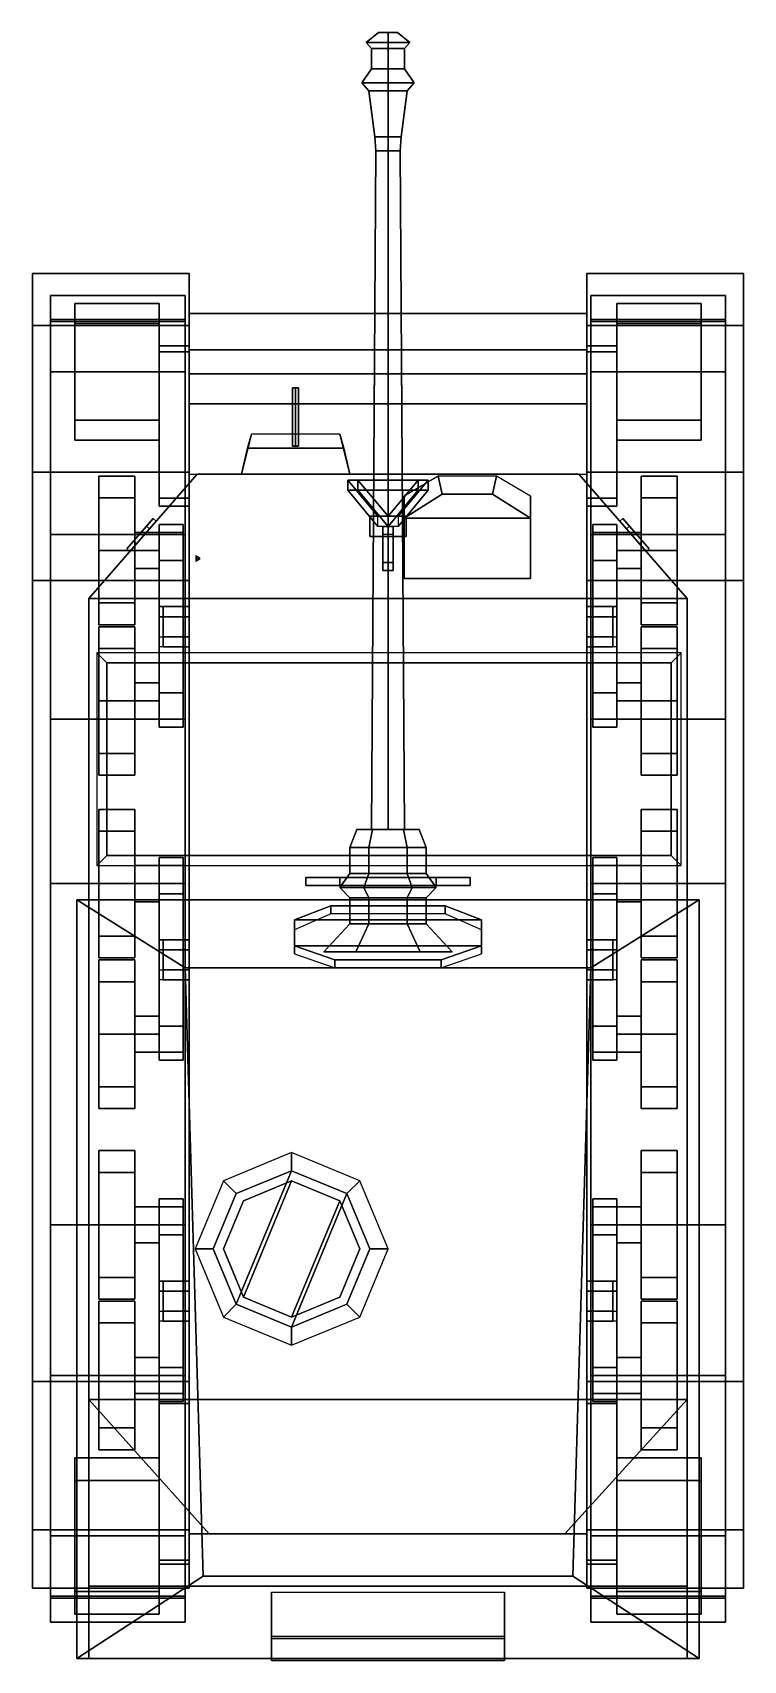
# Model space of a CAD drawing. Header units: millimetres. Extents: x -1.8 to 1.8, y -14.4 to 4.6.
# Drawn here: x -1.77 to 1.77, y -3.49 to 4.62 of the extents above.
import ezdxf

# ---------------------------------------------------------------- set-up
doc = ezdxf.new("R2010")
doc.units = ezdxf.units.MM
for name, color, linetype in [('gun', 1, 'Continuous'), ('gunsupport', 6, 'Continuous'), ('mudguard', 4, 'Continuous'), ('sleeve', 5, 'Continuous'), ('torsion', 5, 'Continuous'), ('tracks', 3, 'Continuous'), ('wheels', 2, 'Continuous')]:
    doc.layers.add(name, color=color, linetype=linetype)

msp = doc.modelspace()

# ---------------------------------------------------------------- linework, layer by layer
for points in [[(-0.99, 2.77, 0.44), (-0.99, 2.92, 1.27), (-0.99, 3.04, 1.24), (-0.99, 3.22, 0.93)], [(0.99, 3.22, 0.93), (0.99, 2.77, 0.44), (-0.99, 2.77, 0.44), (-0.99, 3.22, 0.93)], [(-0.99, 3.22, 0.93), (-0.99, 3.04, 1.24), (0.99, 3.04, 1.24), (0.99, 3.22, 0.93)], [(0.99, 3.04, 1.24), (0.99, 2.92, 1.27), (0.99, 2.77, 0.44), (0.99, 3.22, 0.93)], [(-0.99, 3.03, 0.86), (-0.99, 3.06, 0.75), (-1.14, 3.06, 0.75), (-1.14, 3.03, 0.86)], [(-1.14, 3.06, 0.75), (-1.14, 2.3, 0.59), (-1.14, 2.26, 0.74), (-1.14, 3.03, 0.86)], [(-0.99, 3.06, 0.75), (-0.99, 2.3, 0.59), (-1.14, 2.3, 0.59), (-1.14, 3.06, 0.75)], [(-1.14, 3.03, 0.86), (-1.14, 2.26, 0.74), (-0.99, 2.26, 0.74), (-0.99, 3.03, 0.86)], [(-0.99, 3.04, 1.24), (-0.99, 2.92, 1.27), (0.99, 2.92, 1.27), (0.99, 3.04, 1.24)], [(1.14, 3.03, 0.86), (1.14, 3.06, 0.75), (0.99, 3.06, 0.75), (0.99, 3.03, 0.86)], [(1.14, 3.06, 0.75), (1.14, 2.3, 0.59), (0.99, 2.3, 0.59), (0.99, 3.06, 0.75)], [(0.99, 3.03, 0.86), (0.99, 2.26, 0.74), (1.14, 2.26, 0.74), (1.14, 3.03, 0.86)], [(1.14, 2.26, 0.74), (1.14, 2.3, 0.59), (1.14, 3.06, 0.75), (1.14, 3.03, 0.86)], [(-0.99, -2.86, 0.44), (-0.99, -3.12, 1.27), (-0.99, 2.92, 1.27), (-0.99, 2.77, 0.44)], [(-0.99, 2.92, 1.27), (-0.99, -3.12, 1.27), (0.99, -3.12, 1.27), (0.99, 2.92, 1.27)], [(-0.99, 2.27, 1.27), (-0.99, 2.27, 1.34), (-0.99, 2.42, 1.34), (-0.99, 2.92, 1.27)], [(-0.99, 2.92, 1.27), (-0.99, 2.42, 1.34), (0.99, 2.42, 1.34), (0.99, 2.92, 1.27)], [(0.99, 2.92, 1.27), (0.99, -3.12, 1.27), (0.99, -2.86, 0.44), (0.99, 2.77, 0.44)], [(0.99, 2.42, 1.34), (0.99, 2.27, 1.34), (0.99, 2.27, 1.27), (0.99, 2.92, 1.27)], [(0.99, 2.77, 0.44), (0.99, -2.86, 0.44), (-0.99, -2.86, 0.44), (-0.99, 2.77, 0.44)], [(-0.73, 2.42, 1.34), (-0.73, 2.42, 1.71), (-0.7, 2.55, 1.67), (-0.68, 2.62, 1.31)], [(-0.68, 2.62, 1.31), (-0.7, 2.55, 1.67), (-0.22, 2.55, 1.67), (-0.24, 2.62, 1.31)], [(-0.22, 2.55, 1.67), (-0.19, 2.42, 1.71), (-0.19, 2.42, 1.34), (-0.24, 2.62, 1.31)], [(-0.7, 2.55, 1.67), (-0.73, 2.42, 1.71), (-0.19, 2.42, 1.71), (-0.22, 2.55, 1.67)], [(0.95, 2.42, 1.34), (1.49, 1.8, 1.05), (-1.49, 1.8, 1.05), (-0.95, 2.42, 1.34)], [(-1.49, 1.8, 1.71), (1.49, 1.8, 1.71), (0.95, 2.42, 1.71), (-0.95, 2.42, 1.71)], [(-0.95, 2.42, 1.34), (-1.49, 1.8, 1.05), (-1.49, 1.8, 1.71), (-0.95, 2.42, 1.71)], [(-0.95, 2.42, 1.34), (-0.95, 2.42, 1.71), (0.95, 2.42, 1.71), (0.95, 2.42, 1.34)], [(0.25, 2.41, 1.71), (0.08, 2.31, 1.71), (0.08, 2.2, 1.9), (0.27, 2.32, 1.82)], [(0.27, 2.32, 1.82), (0.52, 2.32, 1.82), (0.54, 2.41, 1.71), (0.25, 2.41, 1.71)], [(0.52, 2.32, 1.82), (0.71, 2.2, 1.9), (0.71, 2.31, 1.71), (0.54, 2.41, 1.71)], [(0.95, 2.42, 1.71), (1.49, 1.8, 1.71), (1.49, 1.8, 1.05), (0.95, 2.42, 1.34)], [(-1.14, 2.26, 0.74), (-1.14, 2.3, 0.59), (-0.99, 2.3, 0.59), (-0.99, 2.26, 0.74)], [(0.08, 2.2, 1.9), (0.71, 2.2, 1.9), (0.52, 2.32, 1.82), (0.27, 2.32, 1.82)], [(0.08, 2.31, 1.71), (0.08, 1.9, 1.71), (0.08, 1.9, 1.9), (0.08, 2.2, 1.9)], [(0.71, 2.2, 1.9), (0.71, 1.9, 1.9), (0.71, 1.9, 1.71), (0.71, 2.31, 1.71)], [(0.99, 2.26, 0.74), (0.99, 2.3, 0.59), (1.14, 2.3, 0.59), (1.14, 2.26, 0.74)], [(-1.1694, 2.1985, 1.5), (-1.3008, 2.0477, 1.5), (-1.2679, 2.0854, 1.5866), (-1.2022, 2.1608, 1.5866)], [(-1.2022, 2.1608, 1.4134), (-1.2679, 2.0854, 1.4134), (-1.3008, 2.0477, 1.5), (-1.1694, 2.1985, 1.5)], [(-1.1694, 2.1985, 1.5), (-1.2022, 2.1608, 1.5866), (-1.1872, 2.1477, 1.5866), (-1.1543, 2.1854, 1.5)], [(-1.2022, 2.1608, 1.4134), (-1.1694, 2.1985, 1.5), (-1.1543, 2.1854, 1.5), (-1.1872, 2.1477, 1.4134)], [(0.08, 1.9, 1.9), (0.71, 1.9, 1.9), (0.71, 2.2, 1.9), (0.08, 2.2, 1.9)], [(1.2022, 2.1608, 1.5866), (1.1694, 2.1985, 1.5), (1.1543, 2.1854, 1.5), (1.1872, 2.1477, 1.5866)], [(1.1694, 2.1985, 1.5), (1.2022, 2.1608, 1.4134), (1.1872, 2.1477, 1.4134), (1.1543, 2.1854, 1.5)], [(1.3008, 2.0477, 1.5), (1.1694, 2.1985, 1.5), (1.2022, 2.1608, 1.5866), (1.2679, 2.0854, 1.5866)], [(1.2679, 2.0854, 1.4134), (1.2022, 2.1608, 1.4134), (1.1694, 2.1985, 1.5), (1.3008, 2.0477, 1.5)], [(-1.2679, 2.0854, 1.4134), (-1.2022, 2.1608, 1.4134), (-1.1872, 2.1477, 1.4134), (-1.2528, 2.0723, 1.4134)], [(-1.2022, 2.1608, 1.5866), (-1.2679, 2.0854, 1.5866), (-1.2528, 2.0723, 1.5866), (-1.1872, 2.1477, 1.5866)], [(1.2679, 2.0854, 1.5866), (1.2022, 2.1608, 1.5866), (1.1872, 2.1477, 1.5866), (1.2528, 2.0723, 1.5866)], [(1.2022, 2.1608, 1.4134), (1.2679, 2.0854, 1.4134), (1.2528, 2.0723, 1.4134), (1.1872, 2.1477, 1.4134)], [(-1.2679, 2.0854, 1.5866), (-1.3008, 2.0477, 1.5), (-1.2857, 2.0346, 1.5), (-1.2528, 2.0723, 1.5866)], [(-1.3008, 2.0477, 1.5), (-1.2679, 2.0854, 1.4134), (-1.2528, 2.0723, 1.4134), (-1.2857, 2.0346, 1.5)], [(1.3008, 2.0477, 1.5), (1.2679, 2.0854, 1.5866), (1.2528, 2.0723, 1.5866), (1.2857, 2.0346, 1.5)], [(1.2679, 2.0854, 1.4134), (1.3008, 2.0477, 1.5), (1.2857, 2.0346, 1.5), (1.2528, 2.0723, 1.4134)], [(-0.935, 2, 1.71), (-0.9575, 2.013, 1.71), (-0.95, 2, 3.89)], [(-0.9575, 2.013, 1.71), (-0.9575, 1.987, 1.71), (-0.95, 2, 3.89)], [(-0.9575, 1.987, 1.71), (-0.935, 2, 1.71), (-0.95, 2, 3.89)], [(0.08, 1.9, 1.71), (0.71, 1.9, 1.71), (0.71, 1.9, 1.9), (0.08, 1.9, 1.9)], [(-1.49, 1.8, 1.05), (-1.49, -2.19, 1.05), (-1.49, -2.19, 1.71), (-1.49, 1.8, 1.71)], [(-1.49, 0.3, 1.71), (1.49, 0.3, 1.71), (1.49, 1.8, 1.71), (-1.49, 1.8, 1.71)], [(1.49, 1.8, 1.05), (1.49, -2.19, 1.05), (-1.49, -2.19, 1.05), (-1.49, 1.8, 1.05)], [(1.49, 1.8, 1.71), (1.49, -2.19, 1.71), (1.49, -2.19, 1.05), (1.49, 1.8, 1.05)], [(-1.4, 1.48, 1.8), (1.41, 1.48, 1.8), (1.46, 1.53, 1.71), (-1.45, 1.53, 1.71)], [(-1.45, 1.53, 1.71), (-1.45, 0.47, 1.71), (-1.4, 0.52, 1.8), (-1.4, 1.48, 1.8)], [(-1.4, 0.52, 1.8), (1.41, 0.52, 1.8), (1.41, 1.48, 1.8), (-1.4, 1.48, 1.8)], [(1.41, 1.48, 1.8), (1.41, 0.52, 1.8), (1.46, 0.47, 1.71), (1.46, 1.53, 1.71)], [(-1.45, 0.47, 1.71), (1.46, 0.47, 1.71), (1.41, 0.52, 1.8), (-1.4, 0.52, 1.8)], [(1.55, 0.3, 1.71), (1.55, -3.48, 1.71), (-1.55, -3.48, 1.71), (-1.55, 0.3, 1.71)], [(-1.55, 0.3, 1.71), (-1.55, -3.48, 1.71), (-0.92, -3.07, 2.85), (-1.01, -0.04, 2.69)], [(-1.01, -0.04, 2.69), (1.01, -0.04, 2.69), (1.55, 0.3, 1.71), (-1.55, 0.3, 1.71)], [(-0.465, 0.2, 2.15), (-0.285, 0.27, 1.95), (-0.285, 0.23, 1.9), (-0.465, 0.15, 2.13)], [(0.465, 0.2, 2.15), (0.285, 0.27, 1.95), (-0.285, 0.27, 1.95), (-0.465, 0.2, 2.15)], [(-0.285, 0.27, 1.95), (0.285, 0.27, 1.95), (0.285, 0.23, 1.9), (-0.285, 0.23, 1.9)], [(0.465, 0.15, 2.13), (0.285, 0.23, 1.9), (0.285, 0.27, 1.95), (0.465, 0.2, 2.15)], [(1.01, -0.04, 2.69), (0.92, -3.07, 2.85), (1.55, -3.48, 1.71), (1.55, 0.3, 1.71)], [(0.465, 0.07, 2.48), (0.465, 0.2, 2.15), (-0.465, 0.2, 2.15), (-0.465, 0.07, 2.48)], [(-0.465, 0.07, 2.48), (-0.465, 0.2, 2.15), (-0.465, 0.15, 2.13), (-0.465, 0.03, 2.47)], [(0.465, 0.03, 2.47), (0.465, 0.15, 2.13), (0.465, 0.2, 2.15), (0.465, 0.07, 2.48)], [(0.265, 0, 2.67), (0.465, 0.07, 2.48), (-0.465, 0.07, 2.48), (-0.265, 0, 2.67)], [(-0.265, 0, 2.67), (-0.465, 0.07, 2.48), (-0.465, 0.03, 2.47), (-0.265, -0.04, 2.67)], [(-0.265, -0.04, 2.67), (0.265, -0.04, 2.67), (0.265, 0, 2.67), (-0.265, 0, 2.67)], [(0.265, -0.04, 2.67), (0.465, 0.03, 2.47), (0.465, 0.07, 2.48), (0.265, 0, 2.67)], [(-0.92, -3.07, 2.85), (0.92, -3.07, 2.85), (1.01, -0.04, 2.69), (-1.01, -0.04, 2.69)], [(-0.48, -0.96, 2.73), (-0.8194, -1.1006, 2.73), (-0.7558, -1.1642, 2.81), (-0.48, -1.05, 2.81)], [(-0.1406, -1.1006, 2.73), (-0.48, -0.96, 2.73), (-0.48, -1.05, 2.81), (-0.2042, -1.1642, 2.81)], [(-0.7558, -1.1642, 2.81), (-0.87, -1.44, 2.81), (-0.7558, -1.7158, 2.81), (-0.48, -1.05, 2.81)], [(-0.48, -1.05, 2.81), (-0.7558, -1.7158, 2.81), (-0.48, -1.83, 2.81), (-0.2042, -1.1642, 2.81)], [(-0.8194, -1.1006, 2.73), (-0.96, -1.44, 2.73), (-0.87, -1.44, 2.81), (-0.7558, -1.1642, 2.81)], [(-0.7204, -1.1996, 2.88), (-0.82, -1.44, 2.88), (-0.7204, -1.6804, 2.88), (-0.48, -1.1, 2.88)], [(-0.48, -1.1, 2.81), (-0.7204, -1.1996, 2.81), (-0.7204, -1.1996, 2.88), (-0.48, -1.1, 2.88)], [(-0.48, -1.1, 2.88), (-0.7204, -1.6804, 2.88), (-0.48, -1.78, 2.88), (-0.2396, -1.1996, 2.88)], [(-0.2396, -1.1996, 2.81), (-0.48, -1.1, 2.81), (-0.48, -1.1, 2.88), (-0.2396, -1.1996, 2.88)], [(0, -1.44, 2.73), (-0.1406, -1.1006, 2.73), (-0.2042, -1.1642, 2.81), (-0.09, -1.44, 2.81)], [(-0.7204, -1.1996, 2.81), (-0.82, -1.44, 2.81), (-0.82, -1.44, 2.88), (-0.7204, -1.1996, 2.88)], [(-0.2042, -1.1642, 2.81), (-0.48, -1.83, 2.81), (-0.2042, -1.7158, 2.81), (-0.09, -1.44, 2.81)], [(-0.2396, -1.1996, 2.88), (-0.48, -1.78, 2.88), (-0.2396, -1.6804, 2.88), (-0.14, -1.44, 2.88)], [(-0.14, -1.44, 2.81), (-0.2396, -1.1996, 2.81), (-0.2396, -1.1996, 2.88), (-0.14, -1.44, 2.88)], [(-0.96, -1.44, 2.73), (-0.8194, -1.7794, 2.73), (-0.7558, -1.7158, 2.81), (-0.87, -1.44, 2.81)], [(-0.82, -1.44, 2.81), (-0.7204, -1.6804, 2.81), (-0.7204, -1.6804, 2.88), (-0.82, -1.44, 2.88)], [(-0.2396, -1.6804, 2.81), (-0.14, -1.44, 2.81), (-0.14, -1.44, 2.88), (-0.2396, -1.6804, 2.88)], [(-0.1406, -1.7794, 2.73), (0, -1.44, 2.73), (-0.09, -1.44, 2.81), (-0.2042, -1.7158, 2.81)], [(-0.7204, -1.6804, 2.81), (-0.48, -1.78, 2.81), (-0.48, -1.78, 2.88), (-0.7204, -1.6804, 2.88)], [(-0.48, -1.78, 2.81), (-0.2396, -1.6804, 2.81), (-0.2396, -1.6804, 2.88), (-0.48, -1.78, 2.88)], [(-0.8194, -1.7794, 2.73), (-0.48, -1.92, 2.73), (-0.48, -1.83, 2.81), (-0.7558, -1.7158, 2.81)], [(-0.48, -1.92, 2.73), (-0.1406, -1.7794, 2.73), (-0.2042, -1.7158, 2.81), (-0.48, -1.83, 2.81)], [(-0.99, -2.1, 0.74), (-0.99, -2.21, 0.49), (-1.14, -2.21, 0.49), (-1.14, -2.1, 0.74)], [(-1.14, -2.21, 0.49), (-1.14, -3.01, 0.51), (-1.14, -2.99, 0.82), (-1.14, -2.1, 0.74)], [(-1.14, -2.1, 0.74), (-1.14, -2.99, 0.82), (-0.99, -2.99, 0.82), (-0.99, -2.1, 0.74)], [(1.14, -2.1, 0.74), (1.14, -2.21, 0.49), (0.99, -2.21, 0.49), (0.99, -2.1, 0.74)], [(0.99, -2.1, 0.74), (0.99, -2.99, 0.82), (1.14, -2.99, 0.82), (1.14, -2.1, 0.74)], [(1.14, -2.99, 0.82), (1.14, -3.01, 0.51), (1.14, -2.21, 0.49), (1.14, -2.1, 0.74)], [(1.49, -2.19, 1.27), (1.49, -3.12, 1.27), (-1.49, -3.12, 1.27), (-1.49, -2.19, 1.27)], [(-1.49, -3.12, 1.27), (-1.49, -3.48, 1.71), (-1.49, -2.19, 1.71), (-1.49, -2.19, 1.27)], [(-0.89, -2.86, 1.22), (-1.49, -2.19, 1.05), (1.49, -2.19, 1.05), (0.88, -2.86, 1.22)], [(-0.89, -2.86, 1.71), (-1.49, -2.19, 1.71), (-1.49, -2.19, 1.05), (-0.89, -2.86, 1.22)], [(-0.99, -2.21, 0.49), (-0.99, -3.01, 0.51), (-1.14, -3.01, 0.51), (-1.14, -2.21, 0.49)], [(0.88, -2.86, 1.22), (1.49, -2.19, 1.05), (1.49, -2.19, 1.71), (0.88, -2.86, 1.71)], [(1.14, -2.21, 0.49), (1.14, -3.01, 0.51), (0.99, -3.01, 0.51), (0.99, -2.21, 0.49)], [(1.49, -2.19, 1.71), (1.49, -3.48, 1.71), (1.49, -3.12, 1.27), (1.49, -2.19, 1.27)], [(0.99, -2.86, 0.44), (0.99, -3.12, 1.27), (-0.99, -3.12, 1.27), (-0.99, -2.86, 0.44)], [(0.99, -2.86, 0.44), (0.99, -3.12, 0.54), (-0.99, -3.12, 0.54), (-0.99, -2.86, 0.44)], [(-0.99, -3.12, 0.54), (-0.99, -3.12, 1.27), (-0.99, -3.12, 1.27), (-0.99, -2.86, 0.44)], [(-0.99, -2.86, 0.44), (-0.99, -3.12, 1.27), (0.99, -3.12, 1.27), (0.99, -2.86, 0.44)], [(0.99, -3.12, 1.27), (0.99, -3.12, 1.27), (0.99, -3.12, 0.54), (0.99, -2.86, 0.44)], [(-1.14, -2.99, 0.82), (-1.14, -3.01, 0.51), (-0.99, -3.01, 0.51), (-0.99, -2.99, 0.82)], [(0.99, -2.99, 0.82), (0.99, -3.01, 0.51), (1.14, -3.01, 0.51), (1.14, -2.99, 0.82)], [(-1.55, -3.48, 1.71), (1.55, -3.48, 1.71), (0.92, -3.07, 2.85), (-0.92, -3.07, 2.85)], [(1.49, -3.12, 1.27), (1.49, -3.48, 1.71), (-1.49, -3.48, 1.71), (-1.49, -3.12, 1.27)], [(-0.99, -3.12, 1.27), (-0.99, -3.12, 1.27), (0.99, -3.12, 1.27)], [(0.99, -3.12, 0.54), (0.99, -3.12, 1.27), (-0.99, -3.12, 1.27), (-0.99, -3.12, 0.54)], [(-0.58, -3.49, 1.26), (-0.58, -3.37, 1.58), (-0.58, -3.15, 1.3), (-0.58, -3.38, 1.09)], [(-0.58, -3.38, 1.09), (-0.58, -3.15, 1.3), (0.58, -3.15, 1.3), (0.58, -3.38, 1.09)], [(0.58, -3.15, 1.3), (0.58, -3.37, 1.58), (0.58, -3.49, 1.26), (0.58, -3.38, 1.09)], [(0.58, -3.49, 1.26), (0.58, -3.37, 1.58), (-0.58, -3.37, 1.58), (-0.58, -3.49, 1.26)], [(0.58, -3.38, 1.09), (0.58, -3.49, 1.26), (-0.58, -3.49, 1.26), (-0.58, -3.38, 1.09)]]:
    msp.add_3dface(points)
at = {"layer": 'gun'}
for points in [[(0, 4.57, 2.145), (-0.1083, 4.57, 2.2075), (-0.0476, 4.62, 2.2425), (0, 4.62, 2.215)], [(-0.1083, 4.57, 2.2075), (-0.1083, 4.57, 2.3325), (-0.0476, 4.62, 2.2975), (-0.0476, 4.62, 2.2425)], [(-0.1083, 4.57, 2.3325), (0, 4.57, 2.395), (0, 4.62, 2.325), (-0.0476, 4.62, 2.2975)], [(-0.1083, 4.57, 2.2075), (0, 4.57, 2.145), (0, 4.62, 2.215), (-0.0476, 4.62, 2.2425)], [(0, 4.57, 2.395), (-0.1083, 4.57, 2.3325), (-0.0476, 4.62, 2.2975), (0, 4.62, 2.325)], [(-0.1083, 4.57, 2.3325), (-0.1083, 4.57, 2.2075), (-0.0476, 4.62, 2.2425), (-0.0476, 4.62, 2.2975)], [(0, 4.54, 2.175), (-0.0823, 4.54, 2.2225), (-0.1083, 4.57, 2.2075), (0, 4.57, 2.145)], [(-0.0823, 4.54, 2.2225), (-0.0823, 4.54, 2.3175), (-0.1083, 4.57, 2.3325), (-0.1083, 4.57, 2.2075)], [(-0.0823, 4.54, 2.3175), (0, 4.54, 2.365), (0, 4.57, 2.395), (-0.1083, 4.57, 2.3325)], [(-0.0823, 4.54, 2.2225), (0, 4.54, 2.175), (0, 4.57, 2.145), (-0.1083, 4.57, 2.2075)], [(0, 4.54, 2.365), (-0.0823, 4.54, 2.3175), (-0.1083, 4.57, 2.3325), (0, 4.57, 2.395)], [(-0.0823, 4.54, 2.3175), (-0.0823, 4.54, 2.2225), (-0.1083, 4.57, 2.2075), (-0.1083, 4.57, 2.3325)], [(0.1083, 4.57, 2.2075), (0, 4.57, 2.145), (0, 4.62, 2.215), (0.0476, 4.62, 2.2425)], [(0, 4.57, 2.395), (0.1083, 4.57, 2.3325), (0.0476, 4.62, 2.2975), (0, 4.62, 2.325)], [(0, 4.57, 2.145), (0.1083, 4.57, 2.2075), (0.0476, 4.62, 2.2425), (0, 4.62, 2.215)], [(0.1083, 4.57, 2.3325), (0, 4.57, 2.395), (0, 4.62, 2.325), (0.0476, 4.62, 2.2975)], [(0.0823, 4.54, 2.2225), (0, 4.54, 2.175), (0, 4.57, 2.145), (0.1083, 4.57, 2.2075)], [(0, 4.54, 2.365), (0.0823, 4.54, 2.3175), (0.1083, 4.57, 2.3325), (0, 4.57, 2.395)], [(0, 4.54, 2.175), (0.0823, 4.54, 2.2225), (0.1083, 4.57, 2.2075), (0, 4.57, 2.145)], [(0.0823, 4.54, 2.3175), (0, 4.54, 2.365), (0, 4.57, 2.395), (0.1083, 4.57, 2.3325)], [(0.1083, 4.57, 2.3325), (0.1083, 4.57, 2.2075), (0.0476, 4.62, 2.2425), (0.0476, 4.62, 2.2975)], [(0.1083, 4.57, 2.2075), (0.1083, 4.57, 2.3325), (0.0476, 4.62, 2.2975), (0.0476, 4.62, 2.2425)], [(0.0823, 4.54, 2.3175), (0.0823, 4.54, 2.2225), (0.1083, 4.57, 2.2075), (0.1083, 4.57, 2.3325)], [(0.0823, 4.54, 2.2225), (0.0823, 4.54, 2.3175), (0.1083, 4.57, 2.3325), (0.1083, 4.57, 2.2075)], [(0, 4.54, 2.365), (-0.0823, 4.54, 2.3175), (-0.0823, 4.44, 2.3175), (0, 4.44, 2.365)], [(-0.0823, 4.54, 2.2225), (0, 4.54, 2.175), (0, 4.44, 2.175), (-0.0823, 4.44, 2.2225)], [(0, 4.54, 2.175), (-0.0823, 4.54, 2.2225), (-0.0823, 4.44, 2.2225), (0, 4.44, 2.175)], [(-0.0823, 4.54, 2.3175), (0, 4.54, 2.365), (0, 4.44, 2.365), (-0.0823, 4.44, 2.3175)], [(0.0823, 4.54, 2.3175), (0, 4.54, 2.365), (0, 4.44, 2.365), (0.0823, 4.44, 2.3175)], [(0, 4.54, 2.175), (0.0823, 4.54, 2.2225), (0.0823, 4.44, 2.2225), (0, 4.44, 2.175)], [(0.0823, 4.54, 2.2225), (0, 4.54, 2.175), (0, 4.44, 2.175), (0.0823, 4.44, 2.2225)], [(0, 4.54, 2.365), (0.0823, 4.54, 2.3175), (0.0823, 4.44, 2.3175), (0, 4.44, 2.365)], [(0, 4.37, 2.12), (-0.1299, 4.37, 2.195), (-0.0823, 4.44, 2.2225), (0, 4.44, 2.175)], [(-0.1299, 4.37, 2.195), (-0.1299, 4.37, 2.345), (-0.0823, 4.44, 2.3175), (-0.0823, 4.44, 2.2225)], [(-0.1299, 4.37, 2.345), (0, 4.37, 2.42), (0, 4.44, 2.365), (-0.0823, 4.44, 2.3175)], [(-0.1299, 4.37, 2.195), (0, 4.37, 2.12), (0, 4.44, 2.175), (-0.0823, 4.44, 2.2225)], [(0, 4.37, 2.42), (-0.1299, 4.37, 2.345), (-0.0823, 4.44, 2.3175), (0, 4.44, 2.365)], [(-0.1299, 4.37, 2.345), (-0.1299, 4.37, 2.195), (-0.0823, 4.44, 2.2225), (-0.0823, 4.44, 2.3175)], [(0.1299, 4.37, 2.195), (0, 4.37, 2.12), (0, 4.44, 2.175), (0.0823, 4.44, 2.2225)], [(0, 4.37, 2.42), (0.1299, 4.37, 2.345), (0.0823, 4.44, 2.3175), (0, 4.44, 2.365)], [(0, 4.37, 2.12), (0.1299, 4.37, 2.195), (0.0823, 4.44, 2.2225), (0, 4.44, 2.175)], [(0.1299, 4.37, 2.345), (0, 4.37, 2.42), (0, 4.44, 2.365), (0.0823, 4.44, 2.3175)], [(0.1299, 4.37, 2.345), (0.1299, 4.37, 2.195), (0.0823, 4.44, 2.2225), (0.0823, 4.44, 2.3175)], [(0.1299, 4.37, 2.195), (0.1299, 4.37, 2.345), (0.0823, 4.44, 2.3175), (0.0823, 4.44, 2.2225)], [(0, 4.33, 2.16), (-0.0953, 4.33, 2.215), (-0.1299, 4.37, 2.195), (0, 4.37, 2.12)], [(-0.0953, 4.33, 2.325), (0, 4.33, 2.38), (0, 4.37, 2.42), (-0.1299, 4.37, 2.345)], [(-0.0953, 4.33, 2.215), (0, 4.33, 2.16), (0, 4.37, 2.12), (-0.1299, 4.37, 2.195)], [(0, 4.33, 2.38), (-0.0953, 4.33, 2.325), (-0.1299, 4.37, 2.345), (0, 4.37, 2.42)], [(0, 4.33, 2.38), (-0.0953, 4.33, 2.325), (-0.065, 4.1, 2.3075), (0, 4.1, 2.345)], [(-0.0953, 4.33, 2.215), (0, 4.33, 2.16), (0, 4.1, 2.195), (-0.065, 4.1, 2.2325)], [(0, 4.33, 2.16), (-0.0953, 4.33, 2.215), (-0.065, 4.1, 2.2325), (0, 4.1, 2.195)], [(-0.0953, 4.33, 2.325), (0, 4.33, 2.38), (0, 4.1, 2.345), (-0.065, 4.1, 2.3075)], [(0.0953, 4.33, 2.215), (0, 4.33, 2.16), (0, 4.37, 2.12), (0.1299, 4.37, 2.195)], [(0, 4.33, 2.38), (0.0953, 4.33, 2.325), (0.1299, 4.37, 2.345), (0, 4.37, 2.42)], [(0, 4.33, 2.16), (0.0953, 4.33, 2.215), (0.1299, 4.37, 2.195), (0, 4.37, 2.12)], [(0.0953, 4.33, 2.325), (0, 4.33, 2.38), (0, 4.37, 2.42), (0.1299, 4.37, 2.345)], [(0.0953, 4.33, 2.325), (0, 4.33, 2.38), (0, 4.1, 2.345), (0.065, 4.1, 2.3075)], [(0, 4.33, 2.16), (0.0953, 4.33, 2.215), (0.065, 4.1, 2.2325), (0, 4.1, 2.195)], [(0.0953, 4.33, 2.215), (0, 4.33, 2.16), (0, 4.1, 2.195), (0.065, 4.1, 2.2325)], [(0, 4.33, 2.38), (0.0953, 4.33, 2.325), (0.065, 4.1, 2.3075), (0, 4.1, 2.345)], [(-0.0868, 4.2656, 2.3201), (-0.0868, 4.2656, 2.2199), (-0.065, 4.1, 2.2325), (-0.065, 4.1, 2.3075)], [(-0.0868, 4.2656, 2.2199), (-0.0868, 4.2656, 2.3201), (-0.065, 4.1, 2.3075), (-0.065, 4.1, 2.2325)], [(0.0867, 4.2652, 2.2199), (0.0867, 4.2652, 2.3201), (0.065, 4.1, 2.3075), (0.065, 4.1, 2.2325)], [(0.0867, 4.2652, 2.3201), (0.0867, 4.2652, 2.2199), (0.065, 4.1, 2.2325), (0.065, 4.1, 2.3075)], [(0, 4.03, 2.2), (-0.0606, 4.03, 2.235), (-0.065, 4.1, 2.2325), (0, 4.1, 2.195)], [(-0.0606, 4.03, 2.235), (-0.0606, 4.03, 2.305), (-0.065, 4.1, 2.3075), (-0.065, 4.1, 2.2325)], [(-0.0606, 4.03, 2.305), (0, 4.03, 2.34), (0, 4.1, 2.345), (-0.065, 4.1, 2.3075)], [(-0.065, 4.1, 2.3075), (0, 4.1, 2.345), (0.065, 4.1, 2.3075), (-0.065, 4.1, 2.2325)], [(-0.065, 4.1, 2.2325), (0.065, 4.1, 2.3075), (0.065, 4.1, 2.2325), (0, 4.1, 2.195)], [(0.0606, 4.03, 2.235), (0, 4.03, 2.2), (0, 4.1, 2.195), (0.065, 4.1, 2.2325)], [(0, 4.03, 2.34), (0.0606, 4.03, 2.305), (0.065, 4.1, 2.3075), (0, 4.1, 2.345)], [(0.0606, 4.03, 2.305), (0.0606, 4.03, 2.235), (0.065, 4.1, 2.2325), (0.065, 4.1, 2.3075)], [(0, 4.03, 2.34), (-0.0606, 4.03, 2.305), (-0.0823, 0.65, 2.3175), (0, 0.65, 2.365)], [(-0.0606, 4.03, 2.305), (-0.0606, 4.03, 2.235), (-0.0823, 0.65, 2.2225), (-0.0823, 0.65, 2.3175)], [(-0.0606, 4.03, 2.235), (0, 4.03, 2.2), (0, 0.65, 2.175), (-0.0823, 0.65, 2.2225)], [(0.0606, 4.03, 2.305), (0, 4.03, 2.34), (0, 0.65, 2.365), (0.0823, 0.65, 2.3175)], [(0, 4.03, 2.2), (0.0606, 4.03, 2.235), (0.0823, 0.65, 2.2225), (0, 0.65, 2.175)], [(0.0606, 4.03, 2.235), (0.0606, 4.03, 2.305), (0.0823, 0.65, 2.3175), (0.0823, 0.65, 2.2225)], [(-0.46, 2.85, 1.585), (-0.475, 2.85, 1.57), (-0.475, 2.56, 1.57), (-0.46, 2.56, 1.585)], [(-0.475, 2.85, 1.57), (-0.46, 2.85, 1.555), (-0.46, 2.56, 1.555), (-0.475, 2.56, 1.57)], [(-0.445, 2.85, 1.57), (-0.46, 2.85, 1.555), (-0.475, 2.85, 1.57), (-0.46, 2.85, 1.585)], [(-0.445, 2.85, 1.57), (-0.46, 2.85, 1.585), (-0.46, 2.56, 1.585), (-0.445, 2.56, 1.57)], [(-0.46, 2.85, 1.555), (-0.445, 2.85, 1.57), (-0.445, 2.56, 1.57), (-0.46, 2.56, 1.555)]]:
    msp.add_3dface(points, dxfattribs=at)
at = {"layer": 'gunsupport'}
for points in [[(0, 2.21, 2.19), (-0.15, 2.39, 1.76), (-0.2, 2.39, 1.76), (-0.05, 2.21, 2.19)], [(-0.2, 2.39, 1.76), (-0.2, 2.34, 1.76), (-0.05, 2.16, 2.17), (-0.05, 2.21, 2.19)], [(0.2, 2.34, 1.71), (-0.2, 2.34, 1.71), (-0.2, 2.39, 1.71), (0.2, 2.39, 1.71)], [(0.2, 2.39, 1.71), (-0.2, 2.39, 1.71), (-0.2, 2.39, 1.76), (0.2, 2.39, 1.76)], [(-0.2, 2.39, 1.71), (-0.2, 2.34, 1.71), (-0.2, 2.34, 1.76), (-0.2, 2.39, 1.76)], [(0, 2.16, 2.17), (-0.15, 2.34, 1.76), (-0.15, 2.39, 1.76), (0, 2.21, 2.19)], [(-0.15, 2.39, 1.76), (-0.15, 2.34, 1.76), (0.15, 2.34, 1.76), (0.15, 2.39, 1.76)], [(0.15, 2.39, 1.76), (0.15, 2.34, 1.76), (0, 2.16, 2.17), (0, 2.21, 2.19)], [(0.05, 2.21, 2.19), (0.2, 2.39, 1.76), (0.15, 2.39, 1.76), (0, 2.21, 2.19)], [(0.05, 2.16, 2.17), (0.2, 2.34, 1.76), (0.2, 2.39, 1.76), (0.05, 2.21, 2.19)], [(0.2, 2.39, 1.76), (0.2, 2.34, 1.76), (0.2, 2.34, 1.71), (0.2, 2.39, 1.71)], [(-0.05, 2.16, 2.17), (-0.2, 2.34, 1.76), (-0.15, 2.34, 1.76), (0, 2.16, 2.17)], [(0.2, 2.34, 1.76), (-0.2, 2.34, 1.76), (-0.2, 2.34, 1.71), (0.2, 2.34, 1.71)], [(0, 2.16, 2.17), (0.15, 2.34, 1.76), (0.2, 2.34, 1.76), (0.05, 2.16, 2.17)], [(0, 2.21, 2.375), (-0.0909, 2.21, 2.3225), (-0.0909, 2.11, 2.3225), (0, 2.11, 2.375)], [(-0.0909, 2.21, 2.3225), (-0.0909, 2.21, 2.2175), (-0.0909, 2.11, 2.2175), (-0.0909, 2.11, 2.3225)], [(-0.0909, 2.21, 2.2175), (0, 2.21, 2.165), (0, 2.11, 2.165), (-0.0909, 2.11, 2.2175)], [(0.0909, 2.21, 2.3225), (-0.0909, 2.21, 2.2175), (-0.0909, 2.21, 2.3225), (0, 2.21, 2.375)], [(0.0909, 2.21, 2.2175), (0, 2.21, 2.165), (-0.0909, 2.21, 2.2175), (0.0909, 2.21, 2.3225)], [(0.0909, 2.21, 2.3225), (0, 2.21, 2.375), (0, 2.11, 2.375), (0.0909, 2.11, 2.3225)], [(0, 2.21, 2.165), (0.0909, 2.21, 2.2175), (0.0909, 2.11, 2.2175), (0, 2.11, 2.165)], [(0.0909, 2.21, 2.2175), (0.0909, 2.21, 2.3225), (0.0909, 2.11, 2.3225), (0.0909, 2.11, 2.2175)], [(0.0909, 2.11, 2.3225), (0, 2.11, 2.375), (-0.0909, 2.11, 2.3225), (0.0909, 2.11, 2.2175)], [(0.0909, 2.11, 2.2175), (-0.0909, 2.11, 2.3225), (-0.0909, 2.11, 2.2175), (0, 2.11, 2.165)], [(0.025, 2.16, 2.17), (0.025, 1.98, 1.71), (-0.025, 1.98, 1.71), (-0.025, 2.16, 2.17)], [(-0.025, 1.98, 1.71), (-0.025, 1.94, 1.71), (-0.025, 2.12, 2.19), (-0.025, 2.16, 2.17)], [(-0.025, 2.12, 2.19), (-0.025, 1.94, 1.71), (0.025, 1.94, 1.71), (0.025, 2.12, 2.19)], [(0.025, 2.12, 2.19), (0.025, 1.94, 1.71), (0.025, 1.98, 1.71), (0.025, 2.16, 2.17)], [(0.025, 1.98, 1.71), (0.025, 1.94, 1.71), (-0.025, 1.94, 1.71), (-0.025, 1.98, 1.71)]]:
    msp.add_3dface(points, dxfattribs=at)
at = {"layer": 'mudguard'}
for points in [[(-0.99, 3.16, 1.35), (-0.99, 3.42, 1.11), (-1.77, 3.42, 1.11), (-1.77, 3.16, 1.35)], [(-1.77, 3.16, 1.35), (-1.77, 3.42, 1.11), (-0.99, 3.42, 1.11), (-0.99, 3.16, 1.35)], [(-0.99, 2.98, 1.35), (-0.99, 3.16, 1.35), (-0.99, 3.42, 1.11), (-0.99, 3.11, 1.11)], [(-0.99, 3.11, 1.11), (-0.99, 3.42, 1.11), (-0.99, 3.16, 1.35), (-0.99, 2.98, 1.35)], [(0.99, 3.16, 1.35), (0.99, 3.42, 1.11), (1.77, 3.42, 1.11), (1.77, 3.16, 1.35)], [(1.77, 3.16, 1.35), (1.77, 3.42, 1.11), (0.99, 3.42, 1.11), (0.99, 3.16, 1.35)], [(0.99, 3.11, 1.11), (0.99, 3.42, 1.11), (0.99, 3.16, 1.35), (0.99, 2.98, 1.35)], [(0.99, 2.98, 1.35), (0.99, 3.16, 1.35), (0.99, 3.42, 1.11), (0.99, 3.11, 1.11)], [(-0.99, 2.43, 1.35), (-0.99, 3.16, 1.35), (-1.77, 3.16, 1.35), (-1.77, 2.43, 1.35)], [(-1.77, 2.43, 1.35), (-1.77, 3.16, 1.35), (-0.99, 3.16, 1.35), (-0.99, 2.43, 1.35)], [(0.99, 2.43, 1.35), (0.99, 3.16, 1.35), (1.77, 3.16, 1.35), (1.77, 2.43, 1.35)], [(1.77, 2.43, 1.35), (1.77, 3.16, 1.35), (0.99, 3.16, 1.35), (0.99, 2.43, 1.35)], [(-0.99, 2.92, 1.27), (-0.99, 3.04, 1.24), (-0.99, 2.98, 1.35), (-0.99, 2.92, 1.35)], [(-0.99, 2.92, 1.35), (-0.99, 2.98, 1.35), (-0.99, 3.04, 1.24), (-0.99, 2.92, 1.27)], [(0.99, 2.92, 1.35), (0.99, 2.98, 1.35), (0.99, 3.04, 1.24), (0.99, 2.92, 1.27)], [(0.99, 2.92, 1.27), (0.99, 3.04, 1.24), (0.99, 2.98, 1.35), (0.99, 2.92, 1.35)], [(-0.99, 2.43, 1.35), (-0.99, 2.92, 1.35), (-0.99, 2.92, 1.27), (-0.99, 2.41, 1.34)], [(-0.99, 2.41, 1.34), (-0.99, 2.92, 1.27), (-0.99, 2.92, 1.35), (-0.99, 2.43, 1.35)], [(0.99, 2.41, 1.34), (0.99, 2.92, 1.27), (0.99, 2.92, 1.35), (0.99, 2.43, 1.35)], [(0.99, 2.43, 1.35), (0.99, 2.92, 1.35), (0.99, 2.92, 1.27), (0.99, 2.41, 1.34)], [(-0.99, 1.89, 1.1), (-0.99, 2.43, 1.35), (-1.77, 2.43, 1.35), (-1.77, 1.89, 1.1)], [(-1.77, 1.89, 1.1), (-1.77, 2.43, 1.35), (-0.99, 2.43, 1.35), (-0.99, 1.89, 1.1)], [(0.99, 1.89, 1.1), (0.99, 2.43, 1.35), (1.77, 2.43, 1.35), (1.77, 1.89, 1.1)], [(1.77, 1.89, 1.1), (1.77, 2.43, 1.35), (0.99, 2.43, 1.35), (0.99, 1.89, 1.1)], [(-0.99, -2.1, 1.1), (-0.99, 1.89, 1.1), (-1.77, 1.89, 1.1), (-1.77, -2.1, 1.1)], [(-1.77, -2.1, 1.1), (-1.77, 1.89, 1.1), (-0.99, 1.89, 1.1), (-0.99, -2.1, 1.1)], [(0.99, -2.1, 1.1), (0.99, 1.89, 1.1), (1.77, 1.89, 1.1), (1.77, -2.1, 1.1)], [(1.77, -2.1, 1.1), (1.77, 1.89, 1.1), (0.99, 1.89, 1.1), (0.99, -2.1, 1.1)], [(-0.99, -2.84, 1.26), (-0.99, -2.1, 1.1), (-1.77, -2.1, 1.1), (-1.77, -2.84, 1.26)], [(-1.77, -2.84, 1.26), (-1.77, -2.1, 1.1), (-0.99, -2.1, 1.1), (-0.99, -2.84, 1.26)], [(0.99, -2.84, 1.26), (0.99, -2.1, 1.1), (1.77, -2.1, 1.1), (1.77, -2.84, 1.26)], [(1.77, -2.84, 1.26), (1.77, -2.1, 1.1), (0.99, -2.1, 1.1), (0.99, -2.84, 1.26)], [(-1.77, -3.13, 1.26), (-1.77, -2.84, 1.26), (-0.99, -2.84, 1.26), (-0.99, -3.13, 1.26)], [(-0.99, -3.13, 1.26), (-0.99, -2.84, 1.26), (-1.77, -2.84, 1.26), (-1.77, -3.13, 1.26)], [(1.77, -3.13, 1.26), (1.77, -2.84, 1.26), (0.99, -2.84, 1.26), (0.99, -3.13, 1.26)], [(0.99, -3.13, 1.26), (0.99, -2.84, 1.26), (1.77, -2.84, 1.26), (1.77, -3.13, 1.26)]]:
    msp.add_3dface(points, dxfattribs=at)
at = {"layer": 'sleeve'}
for points in [[(-0.095, 0.56, 2.1055), (-0.19, 0.56, 2.27), (-0.155, 0.65, 2.27), (-0.0775, 0.65, 2.1358)], [(-0.19, 0.56, 2.27), (-0.095, 0.56, 2.4345), (-0.0775, 0.65, 2.4042), (-0.155, 0.65, 2.27)], [(-0.0775, 0.65, 2.4042), (0.0775, 0.65, 2.4042), (0.155, 0.65, 2.27), (-0.155, 0.65, 2.27)], [(-0.155, 0.65, 2.27), (0.155, 0.65, 2.27), (0.0775, 0.65, 2.1358), (-0.0775, 0.65, 2.1358)], [(0.095, 0.56, 2.1055), (-0.095, 0.56, 2.1055), (-0.0775, 0.65, 2.1358), (0.0775, 0.65, 2.1358)], [(-0.095, 0.56, 2.4345), (0.095, 0.56, 2.4345), (0.0775, 0.65, 2.4042), (-0.0775, 0.65, 2.4042)], [(0.19, 0.56, 2.27), (0.095, 0.56, 2.1055), (0.0775, 0.65, 2.1358), (0.155, 0.65, 2.27)], [(0.095, 0.56, 2.4345), (0.19, 0.56, 2.27), (0.155, 0.65, 2.27), (0.0775, 0.65, 2.4042)], [(-0.095, 0.56, 2.4345), (-0.19, 0.56, 2.27), (-0.19, 0.43, 2.27), (-0.095, 0.43, 2.4345)], [(-0.19, 0.56, 2.27), (-0.095, 0.56, 2.1055), (-0.095, 0.43, 2.1055), (-0.19, 0.43, 2.27)], [(0.095, 0.56, 2.4345), (-0.095, 0.56, 2.4345), (-0.095, 0.43, 2.4345), (0.095, 0.43, 2.4345)], [(-0.095, 0.56, 2.1055), (0.095, 0.56, 2.1055), (0.095, 0.43, 2.1055), (-0.095, 0.43, 2.1055)], [(0.19, 0.56, 2.27), (0.095, 0.56, 2.4345), (0.095, 0.43, 2.4345), (0.19, 0.43, 2.27)], [(0.095, 0.56, 2.1055), (0.19, 0.56, 2.27), (0.19, 0.43, 2.27), (0.095, 0.43, 2.1055)], [(-0.24, 0.41, 2.62), (-0.24, 0.41, 1.93), (-0.41, 0.41, 2.09), (-0.41, 0.41, 2.47)], [(-0.41, 0.41, 2.47), (-0.41, 0.41, 2.09), (-0.41, 0.37, 2.09), (-0.41, 0.37, 2.47)], [(-0.41, 0.41, 2.09), (-0.24, 0.41, 1.93), (-0.24, 0.37, 1.93), (-0.41, 0.37, 2.09)], [(-0.41, 0.37, 2.47), (-0.24, 0.37, 2.62), (-0.24, 0.41, 2.62), (-0.41, 0.41, 2.47)], [(-0.095, 0.43, 2.4345), (-0.19, 0.43, 2.27), (-0.24, 0.36, 2.27), (-0.12, 0.36, 2.4778)], [(-0.19, 0.43, 2.27), (-0.095, 0.43, 2.1055), (-0.12, 0.36, 2.0622), (-0.24, 0.36, 2.27)], [(0.24, 0.41, 2.62), (0.24, 0.41, 1.93), (-0.24, 0.41, 1.93), (-0.24, 0.41, 2.62)], [(-0.24, 0.41, 1.93), (0.24, 0.41, 1.93), (0.24, 0.37, 1.93), (-0.24, 0.37, 1.93)], [(-0.24, 0.37, 2.62), (0.24, 0.37, 2.62), (0.24, 0.41, 2.62), (-0.24, 0.41, 2.62)], [(0.095, 0.43, 2.4345), (-0.095, 0.43, 2.4345), (-0.12, 0.36, 2.4778), (0.12, 0.36, 2.4778)], [(-0.095, 0.43, 2.1055), (0.095, 0.43, 2.1055), (0.12, 0.36, 2.0622), (-0.12, 0.36, 2.0622)], [(0.19, 0.43, 2.27), (0.095, 0.43, 2.4345), (0.12, 0.36, 2.4778), (0.24, 0.36, 2.27)], [(0.095, 0.43, 2.1055), (0.19, 0.43, 2.27), (0.24, 0.36, 2.27), (0.12, 0.36, 2.0622)], [(0.41, 0.41, 2.48), (0.41, 0.41, 2.08), (0.24, 0.41, 1.93), (0.24, 0.41, 2.62)], [(0.24, 0.41, 1.93), (0.41, 0.41, 2.08), (0.41, 0.37, 2.08), (0.24, 0.37, 1.93)], [(0.24, 0.37, 2.62), (0.41, 0.37, 2.48), (0.41, 0.41, 2.48), (0.24, 0.41, 2.62)], [(0.41, 0.37, 2.48), (0.41, 0.37, 2.08), (0.41, 0.41, 2.08), (0.41, 0.41, 2.48)], [(-0.41, 0.37, 2.09), (-0.24, 0.37, 1.93), (-0.24, 0.37, 2.62), (-0.41, 0.37, 2.47)], [(-0.24, 0.37, 1.93), (0.24, 0.37, 1.93), (0.24, 0.37, 2.62), (-0.24, 0.37, 2.62)], [(-0.095, 0.31, 2.1055), (-0.19, 0.31, 2.27), (-0.24, 0.36, 2.27), (-0.12, 0.36, 2.0622)], [(-0.19, 0.31, 2.27), (-0.095, 0.31, 2.4345), (-0.12, 0.36, 2.4778), (-0.24, 0.36, 2.27)], [(0.095, 0.31, 2.1055), (-0.095, 0.31, 2.1055), (-0.12, 0.36, 2.0622), (0.12, 0.36, 2.0622)], [(-0.095, 0.31, 2.4345), (0.095, 0.31, 2.4345), (0.12, 0.36, 2.4778), (-0.12, 0.36, 2.4778)], [(0.19, 0.31, 2.27), (0.095, 0.31, 2.1055), (0.12, 0.36, 2.0622), (0.24, 0.36, 2.27)], [(0.095, 0.31, 2.4345), (0.19, 0.31, 2.27), (0.24, 0.36, 2.27), (0.12, 0.36, 2.4778)], [(0.24, 0.37, 1.93), (0.41, 0.37, 2.08), (0.41, 0.37, 2.48), (0.24, 0.37, 2.62)], [(-0.095, 0.31, 2.4345), (-0.19, 0.31, 2.27), (-0.19, 0.18, 2.27), (-0.095, 0.18, 2.4345)], [(-0.19, 0.31, 2.27), (-0.095, 0.31, 2.1055), (-0.095, 0.18, 2.1055), (-0.19, 0.18, 2.27)], [(0.095, 0.31, 2.4345), (-0.095, 0.31, 2.4345), (-0.095, 0.18, 2.4345), (0.095, 0.18, 2.4345)], [(-0.095, 0.31, 2.1055), (0.095, 0.31, 2.1055), (0.095, 0.18, 2.1055), (-0.095, 0.18, 2.1055)], [(0.19, 0.31, 2.27), (0.095, 0.31, 2.4345), (0.095, 0.18, 2.4345), (0.19, 0.18, 2.27)], [(0.095, 0.31, 2.1055), (0.19, 0.31, 2.27), (0.19, 0.18, 2.27), (0.095, 0.18, 2.1055)], [(-0.095, 0.18, 2.4345), (-0.19, 0.18, 2.27), (-0.32, 0.04, 2.27), (-0.16, 0.04, 2.5471)], [(-0.19, 0.18, 2.27), (-0.095, 0.18, 2.1055), (-0.16, 0.04, 1.9929), (-0.32, 0.04, 2.27)], [(0.095, 0.18, 2.4345), (-0.095, 0.18, 2.4345), (-0.16, 0.04, 2.5471), (0.16, 0.04, 2.5471)], [(-0.095, 0.18, 2.1055), (0.095, 0.18, 2.1055), (0.16, 0.04, 1.9929), (-0.16, 0.04, 1.9929)], [(0.19, 0.18, 2.27), (0.095, 0.18, 2.4345), (0.16, 0.04, 2.5471), (0.32, 0.04, 2.27)], [(0.095, 0.18, 2.1055), (0.19, 0.18, 2.27), (0.32, 0.04, 2.27), (0.16, 0.04, 1.9929)]]:
    msp.add_3dface(points, dxfattribs=at)
at = {"layer": 'torsion'}
for points in [[(-1.14, 2.13, 0.23), (-1.14, 1.2, 0.23), (-1.14, 1.16, 0.36), (-1.14, 2.17, 0.36)], [(-1.02, 2.17, 0.36), (-1.02, 2.13, 0.23), (-1.14, 2.13, 0.23), (-1.14, 2.17, 0.36)], [(-1.14, 2.17, 0.36), (-1.14, 1.99, 0.36), (-1.14, 1.71, 0.45), (-1.14, 1.76, 0.53)], [(-1.02, 1.76, 0.53), (-1.02, 2.17, 0.36), (-1.14, 2.17, 0.36), (-1.14, 1.76, 0.53)], [(-1.02, 2.13, 0.23), (-1.02, 1.2, 0.23), (-1.14, 1.2, 0.23), (-1.14, 2.13, 0.23)], [(-1.02, 1.16, 0.36), (-1.02, 1.2, 0.23), (-1.02, 2.13, 0.23), (-1.02, 2.17, 0.36)], [(-1.02, 1.71, 0.45), (-1.02, 1.99, 0.36), (-1.02, 2.17, 0.36), (-1.02, 1.76, 0.53)], [(1.02, 2.13, 0.23), (1.02, 1.2, 0.23), (1.02, 1.16, 0.36), (1.02, 2.17, 0.36)], [(1.14, 2.17, 0.36), (1.14, 2.13, 0.23), (1.02, 2.13, 0.23), (1.02, 2.17, 0.36)], [(1.14, 1.76, 0.53), (1.14, 2.17, 0.36), (1.02, 2.17, 0.36), (1.02, 1.76, 0.53)], [(1.02, 2.17, 0.36), (1.02, 1.99, 0.36), (1.02, 1.71, 0.45), (1.02, 1.76, 0.53)], [(1.14, 2.13, 0.23), (1.14, 1.2, 0.23), (1.02, 1.2, 0.23), (1.02, 2.13, 0.23)], [(1.14, 1.16, 0.36), (1.14, 1.2, 0.23), (1.14, 2.13, 0.23), (1.14, 2.17, 0.36)], [(1.14, 1.71, 0.45), (1.14, 1.99, 0.36), (1.14, 2.17, 0.36), (1.14, 1.76, 0.53)], [(-1.14, 1.99, 0.36), (-1.14, 1.33, 0.36), (-1.02, 1.33, 0.36), (-1.02, 1.99, 0.36)], [(-1.14, 1.71, 0.45), (-1.14, 1.99, 0.36), (-1.02, 1.99, 0.36), (-1.02, 1.71, 0.45)], [(1.02, 1.99, 0.36), (1.02, 1.33, 0.36), (1.14, 1.33, 0.36), (1.14, 1.99, 0.36)], [(1.02, 1.71, 0.45), (1.02, 1.99, 0.36), (1.14, 1.99, 0.36), (1.14, 1.71, 0.45)], [(-1.14, 1.71, 0.45), (-1.02, 1.71, 0.45), (-1.02, 1.76, 0.53), (-1.14, 1.76, 0.53)], [(-1.12, 1.76, 0.53), (-1.12, 1.71, 0.6166), (-0.99, 1.71, 0.6166), (-0.99, 1.76, 0.53)], [(-1.12, 1.76, 0.53), (-1.12, 1.56, 0.53), (-1.12, 1.61, 0.6166), (-1.12, 1.71, 0.6166)], [(-1.12, 1.71, 0.4434), (-1.12, 1.61, 0.4434), (-1.12, 1.56, 0.53), (-1.12, 1.76, 0.53)], [(-1.12, 1.71, 0.4434), (-1.12, 1.76, 0.53), (-0.99, 1.76, 0.53), (-0.99, 1.71, 0.4434)], [(-1.12, 1.61, 0.4434), (-1.12, 1.71, 0.4434), (-0.99, 1.71, 0.4434), (-0.99, 1.61, 0.4434)], [(-1.12, 1.71, 0.6166), (-1.12, 1.61, 0.6166), (-0.99, 1.61, 0.6166), (-0.99, 1.71, 0.6166)], [(1.12, 1.71, 0.6166), (1.12, 1.76, 0.53), (0.99, 1.76, 0.53), (0.99, 1.71, 0.6166)], [(1.12, 1.76, 0.53), (1.12, 1.71, 0.4434), (0.99, 1.71, 0.4434), (0.99, 1.76, 0.53)], [(1.12, 1.61, 0.6166), (1.12, 1.71, 0.6166), (0.99, 1.71, 0.6166), (0.99, 1.61, 0.6166)], [(1.12, 1.71, 0.4434), (1.12, 1.61, 0.4434), (0.99, 1.61, 0.4434), (0.99, 1.71, 0.4434)], [(1.02, 1.71, 0.45), (1.14, 1.71, 0.45), (1.14, 1.76, 0.53), (1.02, 1.76, 0.53)], [(1.12, 1.56, 0.53), (1.12, 1.76, 0.53), (1.12, 1.71, 0.6166), (1.12, 1.61, 0.6166)], [(1.12, 1.61, 0.4434), (1.12, 1.71, 0.4434), (1.12, 1.76, 0.53), (1.12, 1.56, 0.53)], [(-1.02, 1.61, 0.45), (-1.02, 1.33, 0.36), (-1.14, 1.33, 0.36), (-1.14, 1.61, 0.45)], [(-1.14, 1.61, 0.45), (-1.14, 1.33, 0.36), (-1.14, 1.16, 0.36), (-1.14, 1.56, 0.53)], [(-1.02, 1.61, 0.45), (-1.02, 1.56, 0.53), (-1.14, 1.56, 0.53), (-1.14, 1.61, 0.45)], [(-1.14, 1.56, 0.53), (-1.14, 1.16, 0.36), (-1.02, 1.16, 0.36), (-1.02, 1.56, 0.53)], [(-1.12, 1.61, 0.6166), (-1.12, 1.56, 0.53), (-0.99, 1.56, 0.53), (-0.99, 1.61, 0.6166)], [(-1.12, 1.56, 0.53), (-1.12, 1.61, 0.4434), (-0.99, 1.61, 0.4434), (-0.99, 1.56, 0.53)], [(-1.02, 1.16, 0.36), (-1.02, 1.33, 0.36), (-1.02, 1.61, 0.45), (-1.02, 1.56, 0.53)], [(1.12, 1.56, 0.53), (1.12, 1.61, 0.6166), (0.99, 1.61, 0.6166), (0.99, 1.56, 0.53)], [(1.12, 1.61, 0.4434), (1.12, 1.56, 0.53), (0.99, 1.56, 0.53), (0.99, 1.61, 0.4434)], [(1.02, 1.61, 0.45), (1.02, 1.33, 0.36), (1.02, 1.16, 0.36), (1.02, 1.56, 0.53)], [(1.14, 1.61, 0.45), (1.14, 1.33, 0.36), (1.02, 1.33, 0.36), (1.02, 1.61, 0.45)], [(1.14, 1.61, 0.45), (1.14, 1.56, 0.53), (1.02, 1.56, 0.53), (1.02, 1.61, 0.45)], [(1.02, 1.56, 0.53), (1.02, 1.16, 0.36), (1.14, 1.16, 0.36), (1.14, 1.56, 0.53)], [(1.14, 1.16, 0.36), (1.14, 1.33, 0.36), (1.14, 1.61, 0.45), (1.14, 1.56, 0.53)], [(-1.14, 1.16, 0.36), (-1.14, 1.2, 0.23), (-1.02, 1.2, 0.23), (-1.02, 1.16, 0.36)], [(1.02, 1.16, 0.36), (1.02, 1.2, 0.23), (1.14, 1.2, 0.23), (1.14, 1.16, 0.36)], [(-1.02, 0.51, 0.36), (-1.02, 0.47, 0.23), (-1.14, 0.47, 0.23), (-1.14, 0.51, 0.36)], [(-1.14, 0.47, 0.23), (-1.14, -0.46, 0.23), (-1.14, -0.5, 0.36), (-1.14, 0.51, 0.36)], [(-1.02, 0.1, 0.53), (-1.02, 0.51, 0.36), (-1.14, 0.51, 0.36), (-1.14, 0.1, 0.53)], [(-1.14, 0.51, 0.36), (-1.14, 0.33, 0.36), (-1.14, 0.05, 0.45), (-1.14, 0.1, 0.53)], [(-1.02, -0.5, 0.36), (-1.02, -0.46, 0.23), (-1.02, 0.47, 0.23), (-1.02, 0.51, 0.36)], [(-1.02, 0.05, 0.45), (-1.02, 0.33, 0.36), (-1.02, 0.51, 0.36), (-1.02, 0.1, 0.53)], [(1.02, 0.47, 0.23), (1.02, -0.46, 0.23), (1.02, -0.5, 0.36), (1.02, 0.51, 0.36)], [(1.14, 0.51, 0.36), (1.14, 0.47, 0.23), (1.02, 0.47, 0.23), (1.02, 0.51, 0.36)], [(1.02, 0.51, 0.36), (1.02, 0.33, 0.36), (1.02, 0.05, 0.45), (1.02, 0.1, 0.53)], [(1.14, 0.1, 0.53), (1.14, 0.51, 0.36), (1.02, 0.51, 0.36), (1.02, 0.1, 0.53)], [(1.14, -0.5, 0.36), (1.14, -0.46, 0.23), (1.14, 0.47, 0.23), (1.14, 0.51, 0.36)], [(1.14, 0.05, 0.45), (1.14, 0.33, 0.36), (1.14, 0.51, 0.36), (1.14, 0.1, 0.53)], [(-1.02, 0.47, 0.23), (-1.02, -0.46, 0.23), (-1.14, -0.46, 0.23), (-1.14, 0.47, 0.23)], [(1.14, 0.47, 0.23), (1.14, -0.46, 0.23), (1.02, -0.46, 0.23), (1.02, 0.47, 0.23)], [(-1.14, 0.33, 0.36), (-1.14, -0.33, 0.36), (-1.02, -0.33, 0.36), (-1.02, 0.33, 0.36)], [(-1.14, 0.05, 0.45), (-1.14, 0.33, 0.36), (-1.02, 0.33, 0.36), (-1.02, 0.05, 0.45)], [(1.02, 0.05, 0.45), (1.02, 0.33, 0.36), (1.14, 0.33, 0.36), (1.14, 0.05, 0.45)], [(1.02, 0.33, 0.36), (1.02, -0.33, 0.36), (1.14, -0.33, 0.36), (1.14, 0.33, 0.36)], [(-1.14, 0.05, 0.45), (-1.02, 0.05, 0.45), (-1.02, 0.1, 0.53), (-1.14, 0.1, 0.53)], [(-1.12, 0.1, 0.53), (-1.12, -0.1, 0.53), (-1.12, -0.05, 0.6166), (-1.12, 0.05, 0.6166)], [(-1.12, 0.1, 0.53), (-1.12, 0.05, 0.6166), (-0.99, 0.05, 0.6166), (-0.99, 0.1, 0.53)], [(-1.12, 0.05, 0.4434), (-1.12, 0.1, 0.53), (-0.99, 0.1, 0.53), (-0.99, 0.05, 0.4434)], [(-1.12, 0.05, 0.4434), (-1.12, -0.05, 0.4434), (-1.12, -0.1, 0.53), (-1.12, 0.1, 0.53)], [(1.12, 0.05, 0.6166), (1.12, 0.1, 0.53), (0.99, 0.1, 0.53), (0.99, 0.05, 0.6166)], [(1.12, 0.1, 0.53), (1.12, 0.05, 0.4434), (0.99, 0.05, 0.4434), (0.99, 0.1, 0.53)], [(1.02, 0.05, 0.45), (1.14, 0.05, 0.45), (1.14, 0.1, 0.53), (1.02, 0.1, 0.53)], [(1.12, -0.1, 0.53), (1.12, 0.1, 0.53), (1.12, 0.05, 0.6166), (1.12, -0.05, 0.6166)], [(1.12, -0.05, 0.4434), (1.12, 0.05, 0.4434), (1.12, 0.1, 0.53), (1.12, -0.1, 0.53)], [(-1.12, -0.05, 0.4434), (-1.12, 0.05, 0.4434), (-0.99, 0.05, 0.4434), (-0.99, -0.05, 0.4434)], [(-1.12, 0.05, 0.6166), (-1.12, -0.05, 0.6166), (-0.99, -0.05, 0.6166), (-0.99, 0.05, 0.6166)], [(1.12, 0.05, 0.4434), (1.12, -0.05, 0.4434), (0.99, -0.05, 0.4434), (0.99, 0.05, 0.4434)], [(1.12, -0.05, 0.6166), (1.12, 0.05, 0.6166), (0.99, 0.05, 0.6166), (0.99, -0.05, 0.6166)], [(-1.14, -0.05, 0.45), (-1.14, -0.33, 0.36), (-1.14, -0.5, 0.36), (-1.14, -0.1, 0.53)], [(-1.02, -0.05, 0.45), (-1.02, -0.33, 0.36), (-1.14, -0.33, 0.36), (-1.14, -0.05, 0.45)], [(-1.02, -0.05, 0.45), (-1.02, -0.1, 0.53), (-1.14, -0.1, 0.53), (-1.14, -0.05, 0.45)], [(-1.12, -0.05, 0.6166), (-1.12, -0.1, 0.53), (-0.99, -0.1, 0.53), (-0.99, -0.05, 0.6166)], [(-1.12, -0.1, 0.53), (-1.12, -0.05, 0.4434), (-0.99, -0.05, 0.4434), (-0.99, -0.1, 0.53)], [(-1.02, -0.5, 0.36), (-1.02, -0.33, 0.36), (-1.02, -0.05, 0.45), (-1.02, -0.1, 0.53)], [(1.12, -0.1, 0.53), (1.12, -0.05, 0.6166), (0.99, -0.05, 0.6166), (0.99, -0.1, 0.53)], [(1.12, -0.05, 0.4434), (1.12, -0.1, 0.53), (0.99, -0.1, 0.53), (0.99, -0.05, 0.4434)], [(1.14, -0.05, 0.45), (1.14, -0.1, 0.53), (1.02, -0.1, 0.53), (1.02, -0.05, 0.45)], [(1.14, -0.05, 0.45), (1.14, -0.33, 0.36), (1.02, -0.33, 0.36), (1.02, -0.05, 0.45)], [(1.02, -0.05, 0.45), (1.02, -0.33, 0.36), (1.02, -0.5, 0.36), (1.02, -0.1, 0.53)], [(1.14, -0.5, 0.36), (1.14, -0.33, 0.36), (1.14, -0.05, 0.45), (1.14, -0.1, 0.53)], [(-1.14, -0.1, 0.53), (-1.14, -0.5, 0.36), (-1.02, -0.5, 0.36), (-1.02, -0.1, 0.53)], [(1.02, -0.1, 0.53), (1.02, -0.5, 0.36), (1.14, -0.5, 0.36), (1.14, -0.1, 0.53)], [(-1.14, -0.5, 0.36), (-1.14, -0.46, 0.23), (-1.02, -0.46, 0.23), (-1.02, -0.5, 0.36)], [(1.02, -0.5, 0.36), (1.02, -0.46, 0.23), (1.14, -0.46, 0.23), (1.14, -0.5, 0.36)], [(-1.14, -1.23, 0.23), (-1.14, -2.16, 0.23), (-1.14, -2.2, 0.36), (-1.14, -1.19, 0.36)], [(-1.02, -1.19, 0.36), (-1.02, -1.23, 0.23), (-1.14, -1.23, 0.23), (-1.14, -1.19, 0.36)], [(-1.14, -1.19, 0.36), (-1.14, -1.37, 0.36), (-1.14, -1.65, 0.45), (-1.14, -1.6, 0.53)], [(-1.02, -1.6, 0.53), (-1.02, -1.19, 0.36), (-1.14, -1.19, 0.36), (-1.14, -1.6, 0.53)], [(-1.02, -2.2, 0.36), (-1.02, -2.16, 0.23), (-1.02, -1.23, 0.23), (-1.02, -1.19, 0.36)], [(-1.02, -1.65, 0.45), (-1.02, -1.37, 0.36), (-1.02, -1.19, 0.36), (-1.02, -1.6, 0.53)], [(1.14, -1.19, 0.36), (1.14, -1.23, 0.23), (1.02, -1.23, 0.23), (1.02, -1.19, 0.36)], [(1.02, -1.23, 0.23), (1.02, -2.16, 0.23), (1.02, -2.2, 0.36), (1.02, -1.19, 0.36)], [(1.14, -1.6, 0.53), (1.14, -1.19, 0.36), (1.02, -1.19, 0.36), (1.02, -1.6, 0.53)], [(1.02, -1.19, 0.36), (1.02, -1.37, 0.36), (1.02, -1.65, 0.45), (1.02, -1.6, 0.53)], [(1.14, -2.2, 0.36), (1.14, -2.16, 0.23), (1.14, -1.23, 0.23), (1.14, -1.19, 0.36)], [(1.14, -1.65, 0.45), (1.14, -1.37, 0.36), (1.14, -1.19, 0.36), (1.14, -1.6, 0.53)], [(-1.02, -1.23, 0.23), (-1.02, -2.16, 0.23), (-1.14, -2.16, 0.23), (-1.14, -1.23, 0.23)], [(1.14, -1.23, 0.23), (1.14, -2.16, 0.23), (1.02, -2.16, 0.23), (1.02, -1.23, 0.23)], [(-1.14, -1.65, 0.45), (-1.14, -1.37, 0.36), (-1.02, -1.37, 0.36), (-1.02, -1.65, 0.45)], [(-1.14, -1.37, 0.36), (-1.14, -2.03, 0.36), (-1.02, -2.03, 0.36), (-1.02, -1.37, 0.36)], [(1.02, -1.37, 0.36), (1.02, -2.03, 0.36), (1.14, -2.03, 0.36), (1.14, -1.37, 0.36)], [(1.02, -1.65, 0.45), (1.02, -1.37, 0.36), (1.14, -1.37, 0.36), (1.14, -1.65, 0.45)], [(-1.14, -1.65, 0.45), (-1.02, -1.65, 0.45), (-1.02, -1.6, 0.53), (-1.14, -1.6, 0.53)], [(-1.12, -1.6, 0.53), (-1.12, -1.8, 0.53), (-1.12, -1.75, 0.6166), (-1.12, -1.65, 0.6166)], [(-1.12, -1.6, 0.53), (-1.12, -1.65, 0.6166), (-0.99, -1.65, 0.6166), (-0.99, -1.6, 0.53)], [(-1.12, -1.65, 0.4434), (-1.12, -1.6, 0.53), (-0.99, -1.6, 0.53), (-0.99, -1.65, 0.4434)], [(-1.12, -1.65, 0.4434), (-1.12, -1.75, 0.4434), (-1.12, -1.8, 0.53), (-1.12, -1.6, 0.53)], [(1.12, -1.65, 0.6166), (1.12, -1.6, 0.53), (0.99, -1.6, 0.53), (0.99, -1.65, 0.6166)], [(1.12, -1.6, 0.53), (1.12, -1.65, 0.4434), (0.99, -1.65, 0.4434), (0.99, -1.6, 0.53)], [(1.02, -1.65, 0.45), (1.14, -1.65, 0.45), (1.14, -1.6, 0.53), (1.02, -1.6, 0.53)], [(1.12, -1.8, 0.53), (1.12, -1.6, 0.53), (1.12, -1.65, 0.6166), (1.12, -1.75, 0.6166)], [(1.12, -1.75, 0.4434), (1.12, -1.65, 0.4434), (1.12, -1.6, 0.53), (1.12, -1.8, 0.53)], [(-1.12, -1.75, 0.4434), (-1.12, -1.65, 0.4434), (-0.99, -1.65, 0.4434), (-0.99, -1.75, 0.4434)], [(-1.12, -1.65, 0.6166), (-1.12, -1.75, 0.6166), (-0.99, -1.75, 0.6166), (-0.99, -1.65, 0.6166)], [(1.12, -1.65, 0.4434), (1.12, -1.75, 0.4434), (0.99, -1.75, 0.4434), (0.99, -1.65, 0.4434)], [(1.12, -1.75, 0.6166), (1.12, -1.65, 0.6166), (0.99, -1.65, 0.6166), (0.99, -1.75, 0.6166)], [(-1.02, -1.75, 0.45), (-1.02, -1.8, 0.53), (-1.14, -1.8, 0.53), (-1.14, -1.75, 0.45)], [(-1.02, -1.75, 0.45), (-1.02, -2.03, 0.36), (-1.14, -2.03, 0.36), (-1.14, -1.75, 0.45)], [(-1.14, -1.75, 0.45), (-1.14, -2.03, 0.36), (-1.14, -2.2, 0.36), (-1.14, -1.8, 0.53)], [(-1.12, -1.75, 0.6166), (-1.12, -1.8, 0.53), (-0.99, -1.8, 0.53), (-0.99, -1.75, 0.6166)], [(-1.12, -1.8, 0.53), (-1.12, -1.75, 0.4434), (-0.99, -1.75, 0.4434), (-0.99, -1.8, 0.53)], [(-1.02, -2.2, 0.36), (-1.02, -2.03, 0.36), (-1.02, -1.75, 0.45), (-1.02, -1.8, 0.53)], [(1.12, -1.8, 0.53), (1.12, -1.75, 0.6166), (0.99, -1.75, 0.6166), (0.99, -1.8, 0.53)], [(1.12, -1.75, 0.4434), (1.12, -1.8, 0.53), (0.99, -1.8, 0.53), (0.99, -1.75, 0.4434)], [(1.02, -1.75, 0.45), (1.02, -2.03, 0.36), (1.02, -2.2, 0.36), (1.02, -1.8, 0.53)], [(1.14, -1.75, 0.45), (1.14, -2.03, 0.36), (1.02, -2.03, 0.36), (1.02, -1.75, 0.45)], [(1.14, -1.75, 0.45), (1.14, -1.8, 0.53), (1.02, -1.8, 0.53), (1.02, -1.75, 0.45)], [(1.14, -2.2, 0.36), (1.14, -2.03, 0.36), (1.14, -1.75, 0.45), (1.14, -1.8, 0.53)], [(-1.14, -1.8, 0.53), (-1.14, -2.2, 0.36), (-1.02, -2.2, 0.36), (-1.02, -1.8, 0.53)], [(1.02, -1.8, 0.53), (1.02, -2.2, 0.36), (1.14, -2.2, 0.36), (1.14, -1.8, 0.53)], [(-1.14, -2.2, 0.36), (-1.14, -2.16, 0.23), (-1.02, -2.16, 0.23), (-1.02, -2.2, 0.36)], [(1.02, -2.2, 0.36), (1.02, -2.16, 0.23), (1.14, -2.16, 0.23), (1.14, -2.2, 0.36)]]:
    msp.add_3dface(points, dxfattribs=at)
at = {"layer": 'tracks'}
for points in [[(-1.68, 3.31, 0.8), (-1.68, 3.19, 1.07), (-1.01, 3.19, 1.07), (-1.01, 3.31, 0.8)], [(-1.01, 3.31, 0.8), (-1.01, 3.19, 1.07), (-1.68, 3.19, 1.07), (-1.68, 3.31, 0.8)], [(-1.68, 3.18, 0.53), (-1.68, 3.31, 0.8), (-1.01, 3.31, 0.8), (-1.01, 3.18, 0.53)], [(-1.01, 3.18, 0.53), (-1.01, 3.31, 0.8), (-1.68, 3.31, 0.8), (-1.68, 3.18, 0.53)], [(1.01, 3.18, 0.53), (1.01, 3.31, 0.8), (1.68, 3.31, 0.8), (1.68, 3.18, 0.53)], [(1.68, 3.18, 0.53), (1.68, 3.31, 0.8), (1.01, 3.31, 0.8), (1.01, 3.18, 0.53)], [(1.01, 3.31, 0.8), (1.01, 3.19, 1.07), (1.68, 3.19, 1.07), (1.68, 3.31, 0.8)], [(1.68, 3.31, 0.8), (1.68, 3.19, 1.07), (1.01, 3.19, 1.07), (1.01, 3.31, 0.8)], [(-1.68, 3.19, 1.07), (-1.68, 2.93, 1.17), (-1.01, 2.93, 1.17), (-1.01, 3.19, 1.07)], [(-1.01, 3.19, 1.07), (-1.01, 2.93, 1.17), (-1.68, 2.93, 1.17), (-1.68, 3.19, 1.07)], [(-1.68, 2.12), (-1.68, 3.18, 0.53), (-1.01, 3.18, 0.53), (-1.01, 2.12)], [(-1.01, 2.12), (-1.01, 3.18, 0.53), (-1.68, 3.18, 0.53), (-1.68, 2.12)], [(1.01, 3.19, 1.07), (1.01, 2.93, 1.17), (1.68, 2.93, 1.17), (1.68, 3.19, 1.07)], [(1.68, 3.19, 1.07), (1.68, 2.93, 1.17), (1.01, 2.93, 1.17), (1.01, 3.19, 1.07)], [(1.01, 2.12), (1.01, 3.18, 0.53), (1.68, 3.18, 0.53), (1.68, 2.12)], [(1.68, 2.12), (1.68, 3.18, 0.53), (1.01, 3.18, 0.53), (1.01, 2.12)], [(-1.68, 2.93, 1.17), (-1.68, 1.2, 0.85), (-1.01, 1.2, 0.85), (-1.01, 2.93, 1.17)], [(-1.01, 2.93, 1.17), (-1.01, 1.2, 0.85), (-1.68, 1.2, 0.85), (-1.68, 2.93, 1.17)], [(1.01, 2.93, 1.17), (1.01, 1.2, 0.85), (1.68, 1.2, 0.85), (1.68, 2.93, 1.17)], [(1.68, 2.93, 1.17), (1.68, 1.2, 0.85), (1.01, 1.2, 0.85), (1.01, 2.93, 1.17)], [(-1.01, -2.07), (-1.01, 2.12), (-1.68, 2.12), (-1.68, -2.07)], [(-1.68, -2.07), (-1.68, 2.12), (-1.01, 2.12), (-1.01, -2.07)], [(1.68, -2.07), (1.68, 2.12), (1.01, 2.12), (1.01, -2.07)], [(1.01, -2.07), (1.01, 2.12), (1.68, 2.12), (1.68, -2.07)], [(-1.68, 1.2, 0.85), (-1.68, 0.38, 0.8), (-1.01, 0.38, 0.8), (-1.01, 1.2, 0.85)], [(-1.01, 1.2, 0.85), (-1.01, 0.38, 0.8), (-1.68, 0.38, 0.8), (-1.68, 1.2, 0.85)], [(1.01, 1.2, 0.85), (1.01, 0.38, 0.8), (1.68, 0.38, 0.8), (1.68, 1.2, 0.85)], [(1.68, 1.2, 0.85), (1.68, 0.38, 0.8), (1.01, 0.38, 0.8), (1.01, 1.2, 0.85)], [(-1.68, 0.38, 0.8), (-1.68, -1.32, 0.8), (-1.01, -1.32, 0.8), (-1.01, 0.38, 0.8)], [(-1.01, 0.38, 0.8), (-1.01, -1.32, 0.8), (-1.68, -1.32, 0.8), (-1.68, 0.38, 0.8)], [(1.01, 0.38, 0.8), (1.01, -1.32, 0.8), (1.68, -1.32, 0.8), (1.68, 0.38, 0.8)], [(1.68, 0.38, 0.8), (1.68, -1.32, 0.8), (1.01, -1.32, 0.8), (1.01, 0.38, 0.8)], [(-1.68, -1.32, 0.8), (-1.68, -2.87, 1.08), (-1.01, -2.87, 1.08), (-1.01, -1.32, 0.8)], [(-1.01, -1.32, 0.8), (-1.01, -2.87, 1.08), (-1.68, -2.87, 1.08), (-1.68, -1.32, 0.8)], [(1.01, -1.32, 0.8), (1.01, -2.87, 1.08), (1.68, -2.87, 1.08), (1.68, -1.32, 0.8)], [(1.68, -1.32, 0.8), (1.68, -2.87, 1.08), (1.01, -2.87, 1.08), (1.01, -1.32, 0.8)], [(-1.68, -2.87, 0.23), (-1.68, -2.07), (-1.01, -2.07), (-1.01, -2.87, 0.23)], [(-1.01, -2.87, 0.23), (-1.01, -2.07), (-1.68, -2.07), (-1.68, -2.87, 0.23)], [(1.01, -2.87, 0.23), (1.01, -2.07), (1.68, -2.07), (1.68, -2.87, 0.23)], [(1.68, -2.87, 0.23), (1.68, -2.07), (1.01, -2.07), (1.01, -2.87, 0.23)], [(-1.68, -3.18, 0.36), (-1.68, -2.87, 0.23), (-1.01, -2.87, 0.23), (-1.01, -3.18, 0.36)], [(-1.01, -3.18, 0.36), (-1.01, -2.87, 0.23), (-1.68, -2.87, 0.23), (-1.68, -3.18, 0.36)], [(-1.68, -2.87, 1.08), (-1.68, -3.17, 0.96), (-1.01, -3.17, 0.96), (-1.01, -2.87, 1.08)], [(-1.01, -2.87, 1.08), (-1.01, -3.17, 0.96), (-1.68, -3.17, 0.96), (-1.68, -2.87, 1.08)], [(1.01, -3.18, 0.36), (1.01, -2.87, 0.23), (1.68, -2.87, 0.23), (1.68, -3.18, 0.36)], [(1.68, -3.18, 0.36), (1.68, -2.87, 0.23), (1.01, -2.87, 0.23), (1.01, -3.18, 0.36)], [(1.01, -2.87, 1.08), (1.01, -3.17, 0.96), (1.68, -3.17, 0.96), (1.68, -2.87, 1.08)], [(1.68, -2.87, 1.08), (1.68, -3.17, 0.96), (1.01, -3.17, 0.96), (1.01, -2.87, 1.08)], [(-1.68, -3.17, 0.96), (-1.68, -3.3, 0.66), (-1.01, -3.3, 0.66), (-1.01, -3.17, 0.96)], [(-1.01, -3.17, 0.96), (-1.01, -3.3, 0.66), (-1.68, -3.3, 0.66), (-1.68, -3.17, 0.96)], [(-1.68, -3.3, 0.66), (-1.68, -3.18, 0.36), (-1.01, -3.18, 0.36), (-1.01, -3.3, 0.66)], [(-1.01, -3.3, 0.66), (-1.01, -3.18, 0.36), (-1.68, -3.18, 0.36), (-1.68, -3.3, 0.66)], [(1.01, -3.17, 0.96), (1.01, -3.3, 0.66), (1.68, -3.3, 0.66), (1.68, -3.17, 0.96)], [(1.68, -3.17, 0.96), (1.68, -3.3, 0.66), (1.01, -3.3, 0.66), (1.01, -3.17, 0.96)], [(1.01, -3.3, 0.66), (1.01, -3.18, 0.36), (1.68, -3.18, 0.36), (1.68, -3.3, 0.66)], [(1.68, -3.3, 0.66), (1.68, -3.18, 0.36), (1.01, -3.18, 0.36), (1.01, -3.3, 0.66)]]:
    msp.add_3dface(points, dxfattribs=at)
at = {"layer": 'wheels'}
for points in [[(-1.14, 3.1704, 1.0404), (-1.14, 3.27, 0.8), (-1.56, 3.27, 0.8), (-1.56, 3.1704, 1.0404)], [(-1.14, 3.27, 0.8), (-1.14, 3.1704, 0.5596), (-1.56, 3.1704, 0.5596), (-1.56, 3.27, 0.8)], [(-1.56, 2.59, 0.8), (-1.56, 3.1704, 1.0404), (-1.56, 3.27, 0.8), (-1.56, 2.6896, 0.5596)], [(-1.56, 2.6896, 0.5596), (-1.56, 3.27, 0.8), (-1.56, 3.1704, 0.5596), (-1.56, 2.93, 0.46)], [(-1.14, 2.6896, 1.0404), (-1.14, 3.27, 0.8), (-1.14, 3.1704, 1.0404), (-1.14, 2.93, 1.14)], [(-1.14, 2.59, 0.8), (-1.14, 3.1704, 0.5596), (-1.14, 3.27, 0.8), (-1.14, 2.6896, 1.0404)], [(1.56, 3.1704, 1.0404), (1.56, 3.27, 0.8), (1.14, 3.27, 0.8), (1.14, 3.1704, 1.0404)], [(1.14, 2.59, 0.8), (1.14, 3.1704, 1.0404), (1.14, 3.27, 0.8), (1.14, 2.6896, 0.5596)], [(1.56, 3.27, 0.8), (1.56, 3.1704, 0.5596), (1.14, 3.1704, 0.5596), (1.14, 3.27, 0.8)], [(1.14, 2.6896, 0.5596), (1.14, 3.27, 0.8), (1.14, 3.1704, 0.5596), (1.14, 2.93, 0.46)], [(1.56, 2.6896, 1.0404), (1.56, 3.27, 0.8), (1.56, 3.1704, 1.0404), (1.56, 2.93, 1.14)], [(1.56, 2.59, 0.8), (1.56, 3.1704, 0.5596), (1.56, 3.27, 0.8), (1.56, 2.6896, 1.0404)], [(-1.14, 2.93, 1.14), (-1.14, 3.1704, 1.0404), (-1.56, 3.1704, 1.0404), (-1.56, 2.93, 1.14)], [(-1.14, 3.1704, 0.5596), (-1.14, 2.93, 0.46), (-1.56, 2.93, 0.46), (-1.56, 3.1704, 0.5596)], [(-1.56, 2.6896, 1.0404), (-1.56, 2.93, 1.14), (-1.56, 3.1704, 1.0404), (-1.56, 2.59, 0.8)], [(-1.14, 2.6896, 0.5596), (-1.14, 2.93, 0.46), (-1.14, 3.1704, 0.5596), (-1.14, 2.59, 0.8)], [(1.14, 2.6896, 1.0404), (1.14, 2.93, 1.14), (1.14, 3.1704, 1.0404), (1.14, 2.59, 0.8)], [(1.56, 3.1704, 0.5596), (1.56, 2.93, 0.46), (1.14, 2.93, 0.46), (1.14, 3.1704, 0.5596)], [(1.56, 2.93, 1.14), (1.56, 3.1704, 1.0404), (1.14, 3.1704, 1.0404), (1.14, 2.93, 1.14)], [(1.56, 2.6896, 0.5596), (1.56, 2.93, 0.46), (1.56, 3.1704, 0.5596), (1.56, 2.59, 0.8)], [(-1.14, 2.6896, 1.0404), (-1.14, 2.93, 1.14), (-1.56, 2.93, 1.14), (-1.56, 2.6896, 1.0404)], [(-1.14, 2.93, 0.46), (-1.14, 2.6896, 0.5596), (-1.56, 2.6896, 0.5596), (-1.56, 2.93, 0.46)], [(1.56, 2.93, 0.46), (1.56, 2.6896, 0.5596), (1.14, 2.6896, 0.5596), (1.14, 2.93, 0.46)], [(1.56, 2.6896, 1.0404), (1.56, 2.93, 1.14), (1.14, 2.93, 1.14), (1.14, 2.6896, 1.0404)], [(-1.14, 2.59, 0.8), (-1.14, 2.6896, 1.0404), (-1.56, 2.6896, 1.0404), (-1.56, 2.59, 0.8)], [(-1.14, 2.6896, 0.5596), (-1.14, 2.59, 0.8), (-1.56, 2.59, 0.8), (-1.56, 2.6896, 0.5596)], [(1.56, 2.59, 0.8), (1.56, 2.6896, 1.0404), (1.14, 2.6896, 1.0404), (1.14, 2.59, 0.8)], [(1.56, 2.6896, 0.5596), (1.56, 2.59, 0.8), (1.14, 2.59, 0.8), (1.14, 2.6896, 0.5596)], [(-1.26, 2.41, 0.4), (-1.26, 2.3016, 0.1384), (-1.44, 2.3016, 0.1384), (-1.44, 2.41, 0.4)], [(-1.44, 1.67, 0.4), (-1.44, 2.3016, 0.6616), (-1.44, 2.41, 0.4), (-1.44, 1.7784, 0.1384)], [(-1.44, 1.7784, 0.1384), (-1.44, 2.41, 0.4), (-1.44, 2.3016, 0.1384), (-1.44, 2.04, 0.03)], [(-1.26, 2.3016, 0.6616), (-1.26, 2.41, 0.4), (-1.44, 2.41, 0.4), (-1.44, 2.3016, 0.6616)], [(-1.26, 1.67, 0.4), (-1.26, 2.3016, 0.1384), (-1.26, 2.41, 0.4), (-1.26, 1.7784, 0.6616)], [(-1.26, 1.7784, 0.6616), (-1.26, 2.41, 0.4), (-1.26, 2.3016, 0.6616), (-1.26, 2.04, 0.77)], [(1.44, 2.41, 0.4), (1.44, 2.3016, 0.1384), (1.26, 2.3016, 0.1384), (1.26, 2.41, 0.4)], [(1.26, 1.67, 0.4), (1.26, 2.3016, 0.6616), (1.26, 2.41, 0.4), (1.26, 1.7784, 0.1384)], [(1.26, 1.7784, 0.1384), (1.26, 2.41, 0.4), (1.26, 2.3016, 0.1384), (1.26, 2.04, 0.03)], [(1.44, 2.3016, 0.6616), (1.44, 2.41, 0.4), (1.26, 2.41, 0.4), (1.26, 2.3016, 0.6616)], [(1.44, 1.67, 0.4), (1.44, 2.3016, 0.1384), (1.44, 2.41, 0.4), (1.44, 1.7784, 0.6616)], [(1.44, 1.7784, 0.6616), (1.44, 2.41, 0.4), (1.44, 2.3016, 0.6616), (1.44, 2.04, 0.77)], [(-1.26, 2.3016, 0.1384), (-1.26, 2.04, 0.03), (-1.44, 2.04, 0.03), (-1.44, 2.3016, 0.1384)], [(-1.44, 1.7784, 0.6616), (-1.44, 2.04, 0.77), (-1.44, 2.3016, 0.6616), (-1.44, 1.67, 0.4)], [(-1.26, 2.04, 0.77), (-1.26, 2.3016, 0.6616), (-1.44, 2.3016, 0.6616), (-1.44, 2.04, 0.77)], [(-1.26, 1.7784, 0.1384), (-1.26, 2.04, 0.03), (-1.26, 2.3016, 0.1384), (-1.26, 1.67, 0.4)], [(1.44, 2.3016, 0.1384), (1.44, 2.04, 0.03), (1.26, 2.04, 0.03), (1.26, 2.3016, 0.1384)], [(1.26, 1.7784, 0.6616), (1.26, 2.04, 0.77), (1.26, 2.3016, 0.6616), (1.26, 1.67, 0.4)], [(1.44, 2.04, 0.77), (1.44, 2.3016, 0.6616), (1.26, 2.3016, 0.6616), (1.26, 2.04, 0.77)], [(1.44, 1.7784, 0.1384), (1.44, 2.04, 0.03), (1.44, 2.3016, 0.1384), (1.44, 1.67, 0.4)], [(-1.14, 2.04, 0.49), (-1.14, 2.13, 0.4), (-1.26, 2.13, 0.4), (-1.26, 2.04, 0.49)], [(-1.14, 2.13, 0.4), (-1.14, 2.04, 0.31), (-1.26, 2.04, 0.31), (-1.26, 2.13, 0.4)], [(1.26, 2.04, 0.49), (1.26, 2.13, 0.4), (1.14, 2.13, 0.4), (1.14, 2.04, 0.49)], [(1.26, 2.13, 0.4), (1.26, 2.04, 0.31), (1.14, 2.04, 0.31), (1.14, 2.13, 0.4)], [(-1.26, 2.04, 0.03), (-1.26, 1.7784, 0.1384), (-1.44, 1.7784, 0.1384), (-1.44, 2.04, 0.03)], [(-1.26, 1.7784, 0.6616), (-1.26, 2.04, 0.77), (-1.44, 2.04, 0.77), (-1.44, 1.7784, 0.6616)], [(-1.14, 1.95, 0.4), (-1.14, 2.04, 0.49), (-1.26, 2.04, 0.49), (-1.26, 1.95, 0.4)], [(-1.14, 2.04, 0.31), (-1.14, 1.95, 0.4), (-1.26, 1.95, 0.4), (-1.26, 2.04, 0.31)], [(1.26, 1.95, 0.4), (1.26, 2.04, 0.49), (1.14, 2.04, 0.49), (1.14, 1.95, 0.4)], [(1.26, 2.04, 0.31), (1.26, 1.95, 0.4), (1.14, 1.95, 0.4), (1.14, 2.04, 0.31)], [(1.44, 2.04, 0.03), (1.44, 1.7784, 0.1384), (1.26, 1.7784, 0.1384), (1.26, 2.04, 0.03)], [(1.44, 1.7784, 0.6616), (1.44, 2.04, 0.77), (1.26, 2.04, 0.77), (1.26, 1.7784, 0.6616)], [(-1.26, 1.7784, 0.1384), (-1.26, 1.67, 0.4), (-1.44, 1.67, 0.4), (-1.44, 1.7784, 0.1384)], [(-1.26, 1.67, 0.4), (-1.26, 1.7784, 0.6616), (-1.44, 1.7784, 0.6616), (-1.44, 1.67, 0.4)], [(1.44, 1.7784, 0.1384), (1.44, 1.67, 0.4), (1.26, 1.67, 0.4), (1.26, 1.7784, 0.1384)], [(1.44, 1.67, 0.4), (1.44, 1.7784, 0.6616), (1.26, 1.7784, 0.6616), (1.26, 1.67, 0.4)], [(-1.44, 1.0284, 0.1384), (-1.44, 1.66, 0.4), (-1.44, 1.5516, 0.1384), (-1.44, 1.29, 0.03)], [(-1.44, 0.92, 0.4), (-1.44, 1.5516, 0.6616), (-1.44, 1.66, 0.4), (-1.44, 1.0284, 0.1384)], [(-1.26, 1.66, 0.4), (-1.26, 1.5516, 0.1384), (-1.44, 1.5516, 0.1384), (-1.44, 1.66, 0.4)], [(-1.26, 1.5516, 0.6616), (-1.26, 1.66, 0.4), (-1.44, 1.66, 0.4), (-1.44, 1.5516, 0.6616)], [(-1.26, 0.92, 0.4), (-1.26, 1.5516, 0.1384), (-1.26, 1.66, 0.4), (-1.26, 1.0284, 0.6616)], [(-1.26, 1.0284, 0.6616), (-1.26, 1.66, 0.4), (-1.26, 1.5516, 0.6616), (-1.26, 1.29, 0.77)], [(1.44, 1.66, 0.4), (1.44, 1.5516, 0.1384), (1.26, 1.5516, 0.1384), (1.26, 1.66, 0.4)], [(1.26, 0.92, 0.4), (1.26, 1.5516, 0.6616), (1.26, 1.66, 0.4), (1.26, 1.0284, 0.1384)], [(1.26, 1.0284, 0.1384), (1.26, 1.66, 0.4), (1.26, 1.5516, 0.1384), (1.26, 1.29, 0.03)], [(1.44, 1.5516, 0.6616), (1.44, 1.66, 0.4), (1.26, 1.66, 0.4), (1.26, 1.5516, 0.6616)], [(1.44, 0.92, 0.4), (1.44, 1.5516, 0.1384), (1.44, 1.66, 0.4), (1.44, 1.0284, 0.6616)], [(1.44, 1.0284, 0.6616), (1.44, 1.66, 0.4), (1.44, 1.5516, 0.6616), (1.44, 1.29, 0.77)], [(-1.26, 1.5516, 0.1384), (-1.26, 1.29, 0.03), (-1.44, 1.29, 0.03), (-1.44, 1.5516, 0.1384)], [(-1.26, 1.29, 0.77), (-1.26, 1.5516, 0.6616), (-1.44, 1.5516, 0.6616), (-1.44, 1.29, 0.77)], [(-1.44, 1.0284, 0.6616), (-1.44, 1.29, 0.77), (-1.44, 1.5516, 0.6616), (-1.44, 0.92, 0.4)], [(-1.26, 1.0284, 0.1384), (-1.26, 1.29, 0.03), (-1.26, 1.5516, 0.1384), (-1.26, 0.92, 0.4)], [(1.44, 1.5516, 0.1384), (1.44, 1.29, 0.03), (1.26, 1.29, 0.03), (1.26, 1.5516, 0.1384)], [(1.26, 1.0284, 0.6616), (1.26, 1.29, 0.77), (1.26, 1.5516, 0.6616), (1.26, 0.92, 0.4)], [(1.44, 1.29, 0.77), (1.44, 1.5516, 0.6616), (1.26, 1.5516, 0.6616), (1.26, 1.29, 0.77)], [(1.44, 1.0284, 0.1384), (1.44, 1.29, 0.03), (1.44, 1.5516, 0.1384), (1.44, 0.92, 0.4)], [(-1.14, 1.38, 0.4), (-1.14, 1.29, 0.31), (-1.26, 1.29, 0.31), (-1.26, 1.38, 0.4)], [(-1.14, 1.29, 0.49), (-1.14, 1.38, 0.4), (-1.26, 1.38, 0.4), (-1.26, 1.29, 0.49)], [(1.26, 1.38, 0.4), (1.26, 1.29, 0.31), (1.14, 1.29, 0.31), (1.14, 1.38, 0.4)], [(1.26, 1.29, 0.49), (1.26, 1.38, 0.4), (1.14, 1.38, 0.4), (1.14, 1.29, 0.49)], [(-1.26, 1.29, 0.03), (-1.26, 1.0284, 0.1384), (-1.44, 1.0284, 0.1384), (-1.44, 1.29, 0.03)], [(-1.26, 1.0284, 0.6616), (-1.26, 1.29, 0.77), (-1.44, 1.29, 0.77), (-1.44, 1.0284, 0.6616)], [(-1.14, 1.29, 0.31), (-1.14, 1.2, 0.4), (-1.26, 1.2, 0.4), (-1.26, 1.29, 0.31)], [(-1.14, 1.2, 0.4), (-1.14, 1.29, 0.49), (-1.26, 1.29, 0.49), (-1.26, 1.2, 0.4)], [(1.26, 1.29, 0.31), (1.26, 1.2, 0.4), (1.14, 1.2, 0.4), (1.14, 1.29, 0.31)], [(1.26, 1.2, 0.4), (1.26, 1.29, 0.49), (1.14, 1.29, 0.49), (1.14, 1.2, 0.4)], [(1.44, 1.29, 0.03), (1.44, 1.0284, 0.1384), (1.26, 1.0284, 0.1384), (1.26, 1.29, 0.03)], [(1.44, 1.0284, 0.6616), (1.44, 1.29, 0.77), (1.26, 1.29, 0.77), (1.26, 1.0284, 0.6616)], [(-1.26, 1.0284, 0.1384), (-1.26, 0.92, 0.4), (-1.44, 0.92, 0.4), (-1.44, 1.0284, 0.1384)], [(-1.26, 0.92, 0.4), (-1.26, 1.0284, 0.6616), (-1.44, 1.0284, 0.6616), (-1.44, 0.92, 0.4)], [(1.44, 1.0284, 0.1384), (1.44, 0.92, 0.4), (1.26, 0.92, 0.4), (1.26, 1.0284, 0.1384)], [(1.44, 0.92, 0.4), (1.44, 1.0284, 0.6616), (1.26, 1.0284, 0.6616), (1.26, 0.92, 0.4)], [(-1.44, 0.1184, 0.1384), (-1.44, 0.75, 0.4), (-1.44, 0.6416, 0.1384), (-1.44, 0.38, 0.03)], [(-1.44, 0.01, 0.4), (-1.44, 0.6416, 0.6616), (-1.44, 0.75, 0.4), (-1.44, 0.1184, 0.1384)], [(-1.26, 0.75, 0.4), (-1.26, 0.6416, 0.1384), (-1.44, 0.6416, 0.1384), (-1.44, 0.75, 0.4)], [(-1.26, 0.6416, 0.6616), (-1.26, 0.75, 0.4), (-1.44, 0.75, 0.4), (-1.44, 0.6416, 0.6616)], [(-1.26, 0.01, 0.4), (-1.26, 0.6416, 0.1384), (-1.26, 0.75, 0.4), (-1.26, 0.1184, 0.6616)], [(-1.26, 0.1184, 0.6616), (-1.26, 0.75, 0.4), (-1.26, 0.6416, 0.6616), (-1.26, 0.38, 0.77)], [(1.44, 0.75, 0.4), (1.44, 0.6416, 0.1384), (1.26, 0.6416, 0.1384), (1.26, 0.75, 0.4)], [(1.26, 0.01, 0.4), (1.26, 0.6416, 0.6616), (1.26, 0.75, 0.4), (1.26, 0.1184, 0.1384)], [(1.26, 0.1184, 0.1384), (1.26, 0.75, 0.4), (1.26, 0.6416, 0.1384), (1.26, 0.38, 0.03)], [(1.44, 0.6416, 0.6616), (1.44, 0.75, 0.4), (1.26, 0.75, 0.4), (1.26, 0.6416, 0.6616)], [(1.44, 0.01, 0.4), (1.44, 0.6416, 0.1384), (1.44, 0.75, 0.4), (1.44, 0.1184, 0.6616)], [(1.44, 0.1184, 0.6616), (1.44, 0.75, 0.4), (1.44, 0.6416, 0.6616), (1.44, 0.38, 0.77)], [(-1.26, 0.6416, 0.1384), (-1.26, 0.38, 0.03), (-1.44, 0.38, 0.03), (-1.44, 0.6416, 0.1384)], [(-1.44, 0.1184, 0.6616), (-1.44, 0.38, 0.77), (-1.44, 0.6416, 0.6616), (-1.44, 0.01, 0.4)], [(-1.26, 0.38, 0.77), (-1.26, 0.6416, 0.6616), (-1.44, 0.6416, 0.6616), (-1.44, 0.38, 0.77)], [(-1.26, 0.1184, 0.1384), (-1.26, 0.38, 0.03), (-1.26, 0.6416, 0.1384), (-1.26, 0.01, 0.4)], [(1.44, 0.6416, 0.1384), (1.44, 0.38, 0.03), (1.26, 0.38, 0.03), (1.26, 0.6416, 0.1384)], [(1.26, 0.1184, 0.6616), (1.26, 0.38, 0.77), (1.26, 0.6416, 0.6616), (1.26, 0.01, 0.4)], [(1.44, 0.38, 0.77), (1.44, 0.6416, 0.6616), (1.26, 0.6416, 0.6616), (1.26, 0.38, 0.77)], [(1.44, 0.1184, 0.1384), (1.44, 0.38, 0.03), (1.44, 0.6416, 0.1384), (1.44, 0.01, 0.4)], [(-1.14, 0.47, 0.4), (-1.14, 0.38, 0.31), (-1.26, 0.38, 0.31), (-1.26, 0.47, 0.4)], [(-1.14, 0.38, 0.49), (-1.14, 0.47, 0.4), (-1.26, 0.47, 0.4), (-1.26, 0.38, 0.49)], [(1.26, 0.47, 0.4), (1.26, 0.38, 0.31), (1.14, 0.38, 0.31), (1.14, 0.47, 0.4)], [(1.26, 0.38, 0.49), (1.26, 0.47, 0.4), (1.14, 0.47, 0.4), (1.14, 0.38, 0.49)], [(-1.26, 0.38, 0.03), (-1.26, 0.1184, 0.1384), (-1.44, 0.1184, 0.1384), (-1.44, 0.38, 0.03)], [(-1.26, 0.1184, 0.6616), (-1.26, 0.38, 0.77), (-1.44, 0.38, 0.77), (-1.44, 0.1184, 0.6616)], [(-1.14, 0.38, 0.31), (-1.14, 0.29, 0.4), (-1.26, 0.29, 0.4), (-1.26, 0.38, 0.31)], [(-1.14, 0.29, 0.4), (-1.14, 0.38, 0.49), (-1.26, 0.38, 0.49), (-1.26, 0.29, 0.4)], [(1.26, 0.38, 0.31), (1.26, 0.29, 0.4), (1.14, 0.29, 0.4), (1.14, 0.38, 0.31)], [(1.26, 0.29, 0.4), (1.26, 0.38, 0.49), (1.14, 0.38, 0.49), (1.14, 0.29, 0.4)], [(1.44, 0.38, 0.03), (1.44, 0.1184, 0.1384), (1.26, 0.1184, 0.1384), (1.26, 0.38, 0.03)], [(1.44, 0.1184, 0.6616), (1.44, 0.38, 0.77), (1.26, 0.38, 0.77), (1.26, 0.1184, 0.6616)], [(-1.26, 0.1184, 0.1384), (-1.26, 0.01, 0.4), (-1.44, 0.01, 0.4), (-1.44, 0.1184, 0.1384)], [(-1.26, 0.01, 0.4), (-1.26, 0.1184, 0.6616), (-1.44, 0.1184, 0.6616), (-1.44, 0.01, 0.4)], [(1.44, 0.1184, 0.1384), (1.44, 0.01, 0.4), (1.26, 0.01, 0.4), (1.26, 0.1184, 0.1384)], [(1.44, 0.01, 0.4), (1.44, 0.1184, 0.6616), (1.26, 0.1184, 0.6616), (1.26, 0.01, 0.4)], [(-1.26, 0, 0.4), (-1.26, -0.1084, 0.1384), (-1.44, -0.1084, 0.1384), (-1.44, 0, 0.4)], [(-1.44, -0.74, 0.4), (-1.44, -0.1084, 0.6616), (-1.44, 0, 0.4), (-1.44, -0.6316, 0.1384)], [(-1.44, -0.6316, 0.1384), (-1.44, 0, 0.4), (-1.44, -0.1084, 0.1384), (-1.44, -0.37, 0.03)], [(-1.26, -0.1084, 0.6616), (-1.26, 0, 0.4), (-1.44, 0, 0.4), (-1.44, -0.1084, 0.6616)], [(-1.26, -0.74, 0.4), (-1.26, -0.1084, 0.1384), (-1.26, 0, 0.4), (-1.26, -0.6316, 0.6616)], [(-1.26, -0.6316, 0.6616), (-1.26, 0, 0.4), (-1.26, -0.1084, 0.6616), (-1.26, -0.37, 0.77)], [(1.26, -0.6316, 0.1384), (1.26, 0, 0.4), (1.26, -0.1084, 0.1384), (1.26, -0.37, 0.03)], [(1.26, -0.74, 0.4), (1.26, -0.1084, 0.6616), (1.26, 0, 0.4), (1.26, -0.6316, 0.1384)], [(1.44, 0, 0.4), (1.44, -0.1084, 0.1384), (1.26, -0.1084, 0.1384), (1.26, 0, 0.4)], [(1.44, -0.1084, 0.6616), (1.44, 0, 0.4), (1.26, 0, 0.4), (1.26, -0.1084, 0.6616)], [(1.44, -0.74, 0.4), (1.44, -0.1084, 0.1384), (1.44, 0, 0.4), (1.44, -0.6316, 0.6616)], [(1.44, -0.6316, 0.6616), (1.44, 0, 0.4), (1.44, -0.1084, 0.6616), (1.44, -0.37, 0.77)], [(-1.26, -0.1084, 0.1384), (-1.26, -0.37, 0.03), (-1.44, -0.37, 0.03), (-1.44, -0.1084, 0.1384)], [(-1.44, -0.6316, 0.6616), (-1.44, -0.37, 0.77), (-1.44, -0.1084, 0.6616), (-1.44, -0.74, 0.4)], [(-1.26, -0.37, 0.77), (-1.26, -0.1084, 0.6616), (-1.44, -0.1084, 0.6616), (-1.44, -0.37, 0.77)], [(-1.26, -0.6316, 0.1384), (-1.26, -0.37, 0.03), (-1.26, -0.1084, 0.1384), (-1.26, -0.74, 0.4)], [(1.44, -0.1084, 0.1384), (1.44, -0.37, 0.03), (1.26, -0.37, 0.03), (1.26, -0.1084, 0.1384)], [(1.44, -0.37, 0.77), (1.44, -0.1084, 0.6616), (1.26, -0.1084, 0.6616), (1.26, -0.37, 0.77)], [(1.26, -0.6316, 0.6616), (1.26, -0.37, 0.77), (1.26, -0.1084, 0.6616), (1.26, -0.74, 0.4)], [(1.44, -0.6316, 0.1384), (1.44, -0.37, 0.03), (1.44, -0.1084, 0.1384), (1.44, -0.74, 0.4)], [(-1.14, -0.28, 0.4), (-1.14, -0.37, 0.31), (-1.26, -0.37, 0.31), (-1.26, -0.28, 0.4)], [(-1.14, -0.37, 0.49), (-1.14, -0.28, 0.4), (-1.26, -0.28, 0.4), (-1.26, -0.37, 0.49)], [(1.26, -0.28, 0.4), (1.26, -0.37, 0.31), (1.14, -0.37, 0.31), (1.14, -0.28, 0.4)], [(1.26, -0.37, 0.49), (1.26, -0.28, 0.4), (1.14, -0.28, 0.4), (1.14, -0.37, 0.49)], [(-1.26, -0.37, 0.03), (-1.26, -0.6316, 0.1384), (-1.44, -0.6316, 0.1384), (-1.44, -0.37, 0.03)], [(-1.26, -0.6316, 0.6616), (-1.26, -0.37, 0.77), (-1.44, -0.37, 0.77), (-1.44, -0.6316, 0.6616)], [(-1.14, -0.37, 0.31), (-1.14, -0.46, 0.4), (-1.26, -0.46, 0.4), (-1.26, -0.37, 0.31)], [(-1.14, -0.46, 0.4), (-1.14, -0.37, 0.49), (-1.26, -0.37, 0.49), (-1.26, -0.46, 0.4)], [(1.26, -0.37, 0.31), (1.26, -0.46, 0.4), (1.14, -0.46, 0.4), (1.14, -0.37, 0.31)], [(1.26, -0.46, 0.4), (1.26, -0.37, 0.49), (1.14, -0.37, 0.49), (1.14, -0.46, 0.4)], [(1.44, -0.37, 0.03), (1.44, -0.6316, 0.1384), (1.26, -0.6316, 0.1384), (1.26, -0.37, 0.03)], [(1.44, -0.6316, 0.6616), (1.44, -0.37, 0.77), (1.26, -0.37, 0.77), (1.26, -0.6316, 0.6616)], [(-1.26, -0.6316, 0.1384), (-1.26, -0.74, 0.4), (-1.44, -0.74, 0.4), (-1.44, -0.6316, 0.1384)], [(-1.26, -0.74, 0.4), (-1.26, -0.6316, 0.6616), (-1.44, -0.6316, 0.6616), (-1.44, -0.74, 0.4)], [(1.44, -0.6316, 0.1384), (1.44, -0.74, 0.4), (1.26, -0.74, 0.4), (1.26, -0.6316, 0.1384)], [(1.44, -0.74, 0.4), (1.44, -0.6316, 0.6616), (1.26, -0.6316, 0.6616), (1.26, -0.74, 0.4)], [(-1.26, -0.95, 0.4), (-1.26, -1.0584, 0.1384), (-1.44, -1.0584, 0.1384), (-1.44, -0.95, 0.4)], [(-1.44, -1.69, 0.4), (-1.44, -1.0584, 0.6616), (-1.44, -0.95, 0.4), (-1.44, -1.5816, 0.1384)], [(-1.44, -1.5816, 0.1384), (-1.44, -0.95, 0.4), (-1.44, -1.0584, 0.1384), (-1.44, -1.32, 0.03)], [(-1.26, -1.0584, 0.6616), (-1.26, -0.95, 0.4), (-1.44, -0.95, 0.4), (-1.44, -1.0584, 0.6616)], [(-1.26, -1.69, 0.4), (-1.26, -1.0584, 0.1384), (-1.26, -0.95, 0.4), (-1.26, -1.5816, 0.6616)], [(-1.26, -1.5816, 0.6616), (-1.26, -0.95, 0.4), (-1.26, -1.0584, 0.6616), (-1.26, -1.32, 0.77)], [(1.26, -1.5816, 0.1384), (1.26, -0.95, 0.4), (1.26, -1.0584, 0.1384), (1.26, -1.32, 0.03)], [(1.26, -1.69, 0.4), (1.26, -1.0584, 0.6616), (1.26, -0.95, 0.4), (1.26, -1.5816, 0.1384)], [(1.44, -0.95, 0.4), (1.44, -1.0584, 0.1384), (1.26, -1.0584, 0.1384), (1.26, -0.95, 0.4)], [(1.44, -1.0584, 0.6616), (1.44, -0.95, 0.4), (1.26, -0.95, 0.4), (1.26, -1.0584, 0.6616)], [(1.44, -1.69, 0.4), (1.44, -1.0584, 0.1384), (1.44, -0.95, 0.4), (1.44, -1.5816, 0.6616)], [(1.44, -1.5816, 0.6616), (1.44, -0.95, 0.4), (1.44, -1.0584, 0.6616), (1.44, -1.32, 0.77)], [(-1.26, -1.0584, 0.1384), (-1.26, -1.32, 0.03), (-1.44, -1.32, 0.03), (-1.44, -1.0584, 0.1384)], [(-1.44, -1.5816, 0.6616), (-1.44, -1.32, 0.77), (-1.44, -1.0584, 0.6616), (-1.44, -1.69, 0.4)], [(-1.26, -1.32, 0.77), (-1.26, -1.0584, 0.6616), (-1.44, -1.0584, 0.6616), (-1.44, -1.32, 0.77)], [(-1.26, -1.5816, 0.1384), (-1.26, -1.32, 0.03), (-1.26, -1.0584, 0.1384), (-1.26, -1.69, 0.4)], [(1.44, -1.0584, 0.1384), (1.44, -1.32, 0.03), (1.26, -1.32, 0.03), (1.26, -1.0584, 0.1384)], [(1.26, -1.5816, 0.6616), (1.26, -1.32, 0.77), (1.26, -1.0584, 0.6616), (1.26, -1.69, 0.4)], [(1.44, -1.32, 0.77), (1.44, -1.0584, 0.6616), (1.26, -1.0584, 0.6616), (1.26, -1.32, 0.77)], [(1.44, -1.5816, 0.1384), (1.44, -1.32, 0.03), (1.44, -1.0584, 0.1384), (1.44, -1.69, 0.4)], [(-1.14, -1.23, 0.4), (-1.14, -1.32, 0.31), (-1.26, -1.32, 0.31), (-1.26, -1.23, 0.4)], [(-1.14, -1.32, 0.49), (-1.14, -1.23, 0.4), (-1.26, -1.23, 0.4), (-1.26, -1.32, 0.49)], [(1.26, -1.23, 0.4), (1.26, -1.32, 0.31), (1.14, -1.32, 0.31), (1.14, -1.23, 0.4)], [(1.26, -1.32, 0.49), (1.26, -1.23, 0.4), (1.14, -1.23, 0.4), (1.14, -1.32, 0.49)], [(-1.26, -1.32, 0.03), (-1.26, -1.5816, 0.1384), (-1.44, -1.5816, 0.1384), (-1.44, -1.32, 0.03)], [(-1.26, -1.5816, 0.6616), (-1.26, -1.32, 0.77), (-1.44, -1.32, 0.77), (-1.44, -1.5816, 0.6616)], [(-1.14, -1.32, 0.31), (-1.14, -1.41, 0.4), (-1.26, -1.41, 0.4), (-1.26, -1.32, 0.31)], [(-1.14, -1.41, 0.4), (-1.14, -1.32, 0.49), (-1.26, -1.32, 0.49), (-1.26, -1.41, 0.4)], [(1.26, -1.32, 0.31), (1.26, -1.41, 0.4), (1.14, -1.41, 0.4), (1.14, -1.32, 0.31)], [(1.26, -1.41, 0.4), (1.26, -1.32, 0.49), (1.14, -1.32, 0.49), (1.14, -1.41, 0.4)], [(1.44, -1.32, 0.03), (1.44, -1.5816, 0.1384), (1.26, -1.5816, 0.1384), (1.26, -1.32, 0.03)], [(1.44, -1.5816, 0.6616), (1.44, -1.32, 0.77), (1.26, -1.32, 0.77), (1.26, -1.5816, 0.6616)], [(-1.26, -1.5816, 0.1384), (-1.26, -1.69, 0.4), (-1.44, -1.69, 0.4), (-1.44, -1.5816, 0.1384)], [(-1.26, -1.69, 0.4), (-1.26, -1.5816, 0.6616), (-1.44, -1.5816, 0.6616), (-1.44, -1.69, 0.4)], [(1.44, -1.5816, 0.1384), (1.44, -1.69, 0.4), (1.26, -1.69, 0.4), (1.26, -1.5816, 0.1384)], [(1.44, -1.69, 0.4), (1.44, -1.5816, 0.6616), (1.26, -1.5816, 0.6616), (1.26, -1.69, 0.4)], [(-1.44, -2.3316, 0.1384), (-1.44, -1.7, 0.4), (-1.44, -1.8084, 0.1384), (-1.44, -2.07, 0.03)], [(-1.44, -2.44, 0.4), (-1.44, -1.8084, 0.6616), (-1.44, -1.7, 0.4), (-1.44, -2.3316, 0.1384)], [(-1.26, -1.7, 0.4), (-1.26, -1.8084, 0.1384), (-1.44, -1.8084, 0.1384), (-1.44, -1.7, 0.4)], [(-1.26, -1.8084, 0.6616), (-1.26, -1.7, 0.4), (-1.44, -1.7, 0.4), (-1.44, -1.8084, 0.6616)], [(-1.26, -2.44, 0.4), (-1.26, -1.8084, 0.1384), (-1.26, -1.7, 0.4), (-1.26, -2.3316, 0.6616)], [(-1.26, -2.3316, 0.6616), (-1.26, -1.7, 0.4), (-1.26, -1.8084, 0.6616), (-1.26, -2.07, 0.77)], [(1.44, -1.7, 0.4), (1.44, -1.8084, 0.1384), (1.26, -1.8084, 0.1384), (1.26, -1.7, 0.4)], [(1.26, -2.44, 0.4), (1.26, -1.8084, 0.6616), (1.26, -1.7, 0.4), (1.26, -2.3316, 0.1384)], [(1.26, -2.3316, 0.1384), (1.26, -1.7, 0.4), (1.26, -1.8084, 0.1384), (1.26, -2.07, 0.03)], [(1.44, -1.8084, 0.6616), (1.44, -1.7, 0.4), (1.26, -1.7, 0.4), (1.26, -1.8084, 0.6616)], [(1.44, -2.44, 0.4), (1.44, -1.8084, 0.1384), (1.44, -1.7, 0.4), (1.44, -2.3316, 0.6616)], [(1.44, -2.3316, 0.6616), (1.44, -1.7, 0.4), (1.44, -1.8084, 0.6616), (1.44, -2.07, 0.77)], [(-1.26, -1.8084, 0.1384), (-1.26, -2.07, 0.03), (-1.44, -2.07, 0.03), (-1.44, -1.8084, 0.1384)], [(-1.44, -2.3316, 0.6616), (-1.44, -2.07, 0.77), (-1.44, -1.8084, 0.6616), (-1.44, -2.44, 0.4)], [(-1.26, -2.07, 0.77), (-1.26, -1.8084, 0.6616), (-1.44, -1.8084, 0.6616), (-1.44, -2.07, 0.77)], [(-1.26, -2.3316, 0.1384), (-1.26, -2.07, 0.03), (-1.26, -1.8084, 0.1384), (-1.26, -2.44, 0.4)], [(1.44, -1.8084, 0.1384), (1.44, -2.07, 0.03), (1.26, -2.07, 0.03), (1.26, -1.8084, 0.1384)], [(1.26, -2.3316, 0.6616), (1.26, -2.07, 0.77), (1.26, -1.8084, 0.6616), (1.26, -2.44, 0.4)], [(1.44, -2.07, 0.77), (1.44, -1.8084, 0.6616), (1.26, -1.8084, 0.6616), (1.26, -2.07, 0.77)], [(1.44, -2.3316, 0.1384), (1.44, -2.07, 0.03), (1.44, -1.8084, 0.1384), (1.44, -2.44, 0.4)], [(-1.14, -1.98, 0.4), (-1.14, -2.07, 0.31), (-1.26, -2.07, 0.31), (-1.26, -1.98, 0.4)], [(-1.14, -2.07, 0.49), (-1.14, -1.98, 0.4), (-1.26, -1.98, 0.4), (-1.26, -2.07, 0.49)], [(1.26, -1.98, 0.4), (1.26, -2.07, 0.31), (1.14, -2.07, 0.31), (1.14, -1.98, 0.4)], [(1.26, -2.07, 0.49), (1.26, -1.98, 0.4), (1.14, -1.98, 0.4), (1.14, -2.07, 0.49)], [(-1.26, -2.07, 0.03), (-1.26, -2.3316, 0.1384), (-1.44, -2.3316, 0.1384), (-1.44, -2.07, 0.03)], [(-1.26, -2.3316, 0.6616), (-1.26, -2.07, 0.77), (-1.44, -2.07, 0.77), (-1.44, -2.3316, 0.6616)], [(-1.14, -2.07, 0.31), (-1.14, -2.16, 0.4), (-1.26, -2.16, 0.4), (-1.26, -2.07, 0.31)], [(-1.14, -2.16, 0.4), (-1.14, -2.07, 0.49), (-1.26, -2.07, 0.49), (-1.26, -2.16, 0.4)], [(1.26, -2.07, 0.31), (1.26, -2.16, 0.4), (1.14, -2.16, 0.4), (1.14, -2.07, 0.31)], [(1.26, -2.16, 0.4), (1.26, -2.07, 0.49), (1.14, -2.07, 0.49), (1.14, -2.16, 0.4)], [(1.44, -2.07, 0.03), (1.44, -2.3316, 0.1384), (1.26, -2.3316, 0.1384), (1.26, -2.07, 0.03)], [(1.44, -2.3316, 0.6616), (1.44, -2.07, 0.77), (1.26, -2.07, 0.77), (1.26, -2.3316, 0.6616)], [(-1.26, -2.3316, 0.1384), (-1.26, -2.44, 0.4), (-1.44, -2.44, 0.4), (-1.44, -2.3316, 0.1384)], [(-1.26, -2.44, 0.4), (-1.26, -2.3316, 0.6616), (-1.44, -2.3316, 0.6616), (-1.44, -2.44, 0.4)], [(1.44, -2.3316, 0.1384), (1.44, -2.44, 0.4), (1.26, -2.44, 0.4), (1.26, -2.3316, 0.1384)], [(1.44, -2.44, 0.4), (1.44, -2.3316, 0.6616), (1.26, -2.3316, 0.6616), (1.26, -2.44, 0.4)], [(-1.14, -2.5942, 0.9358), (-1.14, -2.48, 0.66), (-1.56, -2.48, 0.66), (-1.56, -2.5942, 0.9358)], [(-1.14, -2.48, 0.66), (-1.14, -2.5942, 0.3842), (-1.56, -2.5942, 0.3842), (-1.56, -2.48, 0.66)], [(-1.56, -3.26, 0.66), (-1.56, -2.5942, 0.9358), (-1.56, -2.48, 0.66), (-1.56, -3.1458, 0.3842)], [(-1.56, -3.1458, 0.3842), (-1.56, -2.48, 0.66), (-1.56, -2.5942, 0.3842), (-1.56, -2.87, 0.27)], [(-1.14, -3.1458, 0.9358), (-1.14, -2.48, 0.66), (-1.14, -2.5942, 0.9358), (-1.14, -2.87, 1.05)], [(-1.14, -3.26, 0.66), (-1.14, -2.5942, 0.3842), (-1.14, -2.48, 0.66), (-1.14, -3.1458, 0.9358)], [(1.56, -2.5942, 0.9358), (1.56, -2.48, 0.66), (1.14, -2.48, 0.66), (1.14, -2.5942, 0.9358)], [(1.14, -3.26, 0.66), (1.14, -2.5942, 0.9358), (1.14, -2.48, 0.66), (1.14, -3.1458, 0.3842)], [(1.14, -3.1458, 0.3842), (1.14, -2.48, 0.66), (1.14, -2.5942, 0.3842), (1.14, -2.87, 0.27)], [(1.56, -2.48, 0.66), (1.56, -2.5942, 0.3842), (1.14, -2.5942, 0.3842), (1.14, -2.48, 0.66)], [(1.56, -3.1458, 0.9358), (1.56, -2.48, 0.66), (1.56, -2.5942, 0.9358), (1.56, -2.87, 1.05)], [(1.56, -3.26, 0.66), (1.56, -2.5942, 0.3842), (1.56, -2.48, 0.66), (1.56, -3.1458, 0.9358)], [(-1.14, -2.87, 1.05), (-1.14, -2.5942, 0.9358), (-1.56, -2.5942, 0.9358), (-1.56, -2.87, 1.05)], [(-1.14, -2.5942, 0.3842), (-1.14, -2.87, 0.27), (-1.56, -2.87, 0.27), (-1.56, -2.5942, 0.3842)], [(-1.56, -3.1458, 0.9358), (-1.56, -2.87, 1.05), (-1.56, -2.5942, 0.9358), (-1.56, -3.26, 0.66)], [(-1.14, -3.1458, 0.3842), (-1.14, -2.87, 0.27), (-1.14, -2.5942, 0.3842), (-1.14, -3.26, 0.66)], [(1.14, -3.1458, 0.9358), (1.14, -2.87, 1.05), (1.14, -2.5942, 0.9358), (1.14, -3.26, 0.66)], [(1.56, -2.5942, 0.3842), (1.56, -2.87, 0.27), (1.14, -2.87, 0.27), (1.14, -2.5942, 0.3842)], [(1.56, -2.87, 1.05), (1.56, -2.5942, 0.9358), (1.14, -2.5942, 0.9358), (1.14, -2.87, 1.05)], [(1.56, -3.1458, 0.3842), (1.56, -2.87, 0.27), (1.56, -2.5942, 0.3842), (1.56, -3.26, 0.66)], [(-1.14, -3.1458, 0.9358), (-1.14, -2.87, 1.05), (-1.56, -2.87, 1.05), (-1.56, -3.1458, 0.9358)], [(-1.14, -2.87, 0.27), (-1.14, -3.1458, 0.3842), (-1.56, -3.1458, 0.3842), (-1.56, -2.87, 0.27)], [(1.56, -2.87, 0.27), (1.56, -3.1458, 0.3842), (1.14, -3.1458, 0.3842), (1.14, -2.87, 0.27)], [(1.56, -3.1458, 0.9358), (1.56, -2.87, 1.05), (1.14, -2.87, 1.05), (1.14, -3.1458, 0.9358)], [(-1.14, -3.26, 0.66), (-1.14, -3.1458, 0.9358), (-1.56, -3.1458, 0.9358), (-1.56, -3.26, 0.66)], [(-1.14, -3.1458, 0.3842), (-1.14, -3.26, 0.66), (-1.56, -3.26, 0.66), (-1.56, -3.1458, 0.3842)], [(1.56, -3.26, 0.66), (1.56, -3.1458, 0.9358), (1.14, -3.1458, 0.9358), (1.14, -3.26, 0.66)], [(1.56, -3.1458, 0.3842), (1.56, -3.26, 0.66), (1.14, -3.26, 0.66), (1.14, -3.1458, 0.3842)]]:
    msp.add_3dface(points, dxfattribs=at)

doc.saveas('drawing.dxf')
